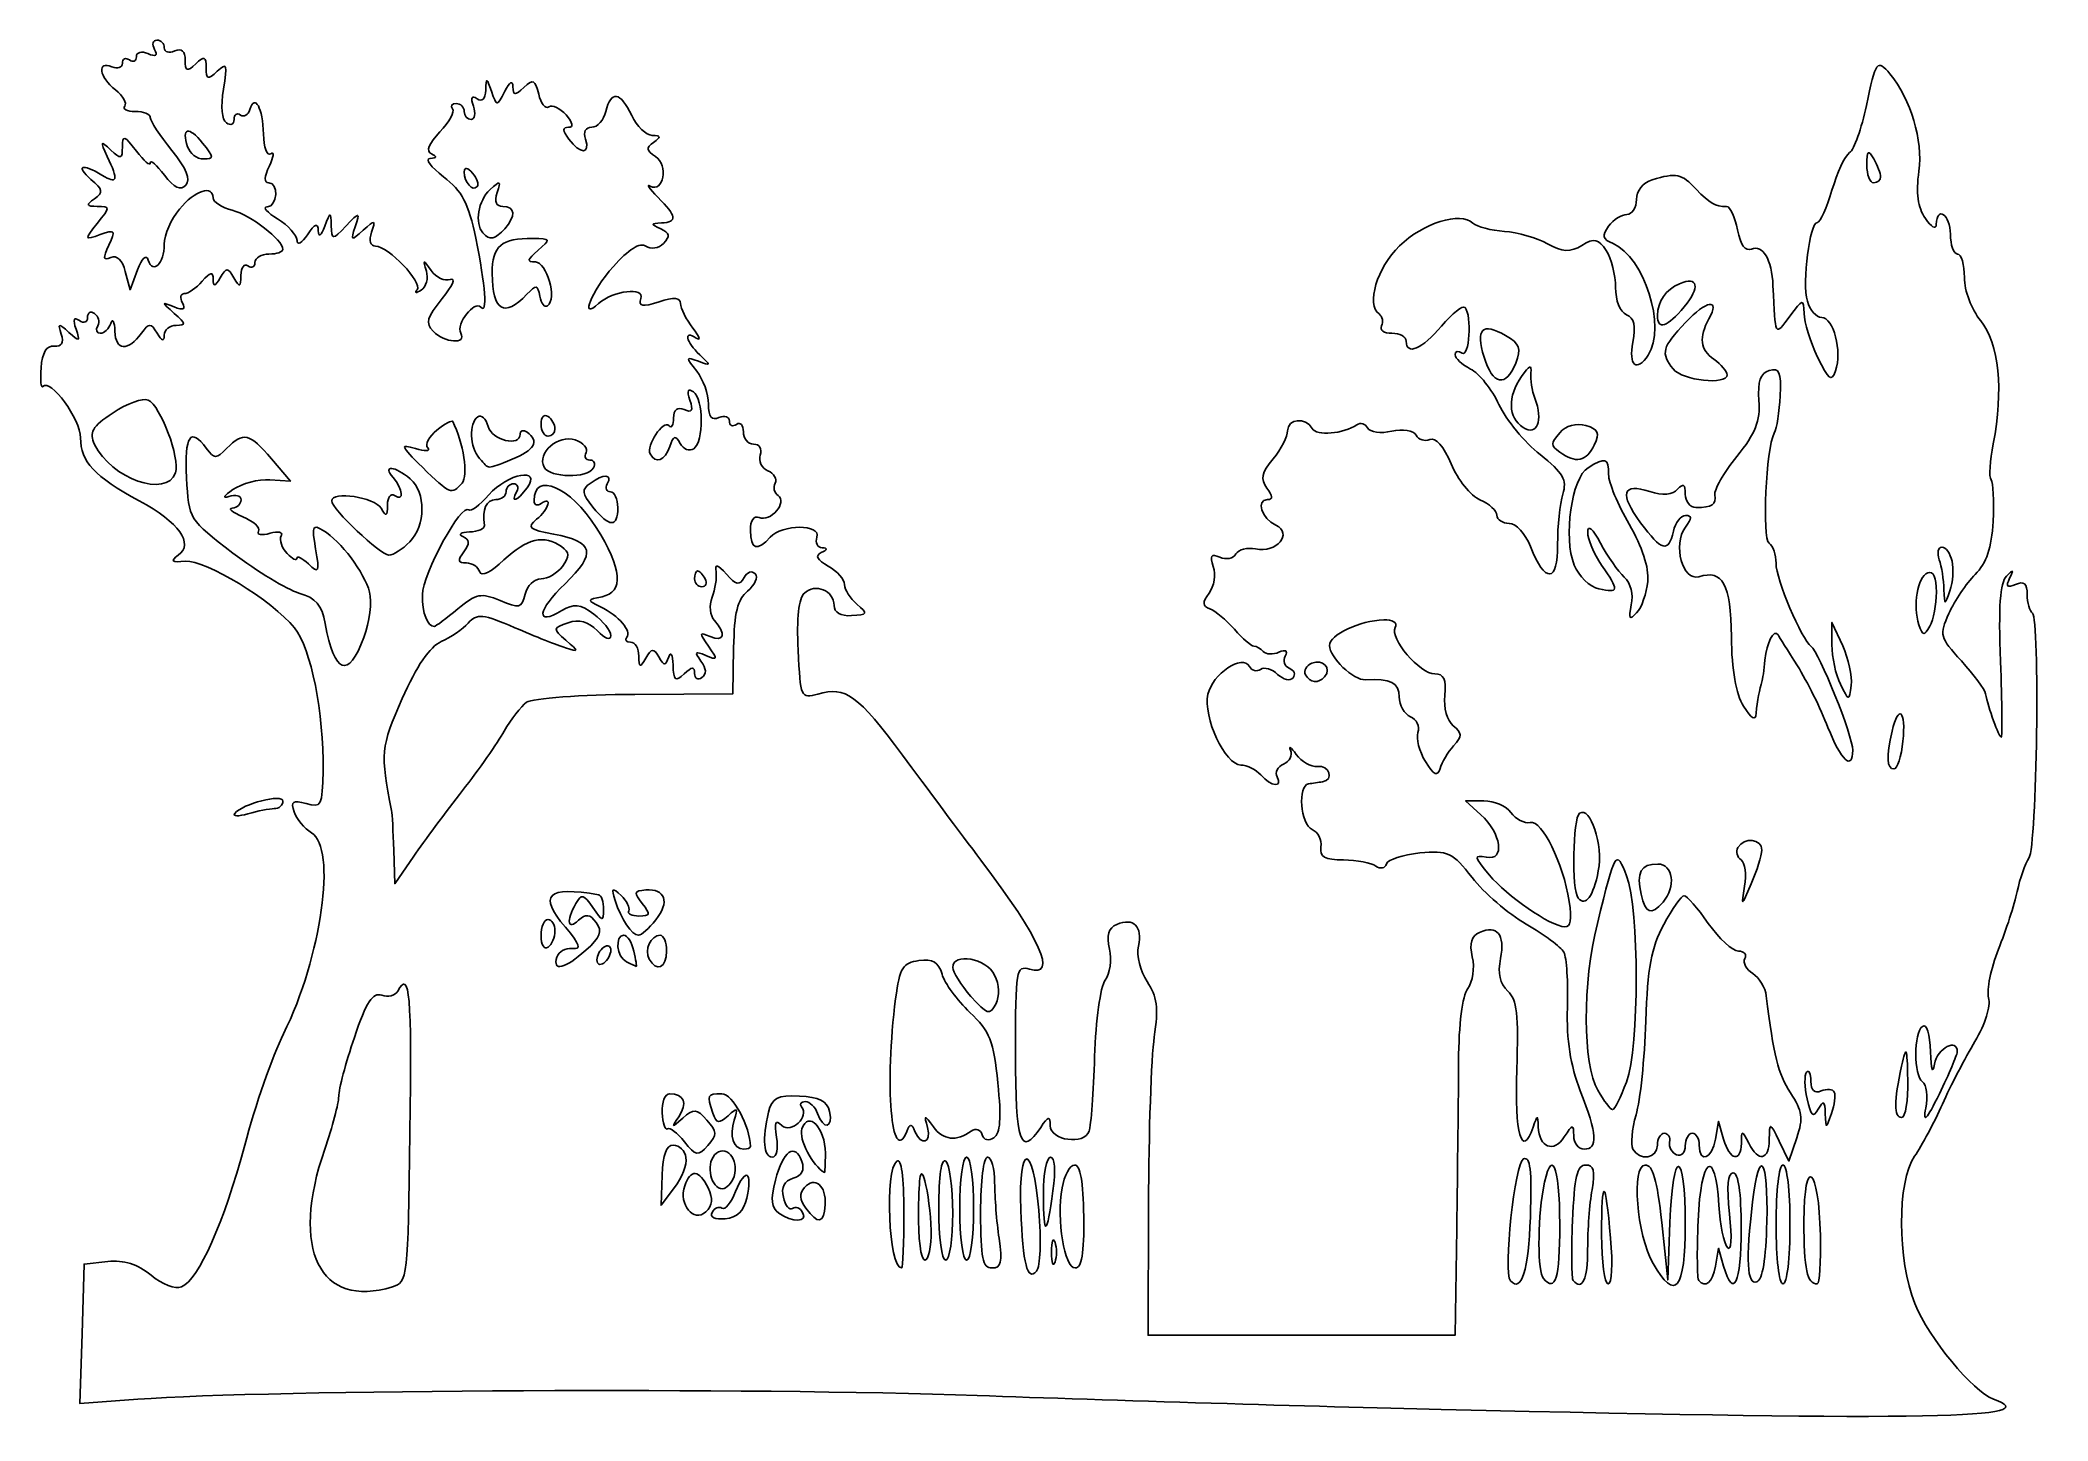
# Model space of a CAD drawing. Header units: centimetres. Extents: x -9.8 to 10, y -10.4 to 3.2.
import ezdxf

# ---------------------------------------------------------------- set-up
doc = ezdxf.new("R2010")
doc.units = ezdxf.units.CM
doc.header["$MEASUREMENT"] = 0
doc.layers.add('Layer 1', color=7, linetype='Continuous')

msp = doc.modelspace()

# ---------------------------------------------------------------- linework, layer by layer
at = {"layer": 'Layer 1'}
for points, knots in [([(3.98909, -10.33289), (2.75878, -10.30442), (0.69909, -10.24261), (-0.588, -10.19554), (-0.588, -10.19554), (-2.77204, -10.11567), (-7.57489, -10.13727), (-8.86736, -10.23278), (-8.86736, -10.23278), (-8.86736, -10.23278), (-9.43793, -10.27494), (-9.43793, -10.27494), (-9.43793, -10.27494), (-9.43793, -10.27494), (-9.41799, -9.58706), (-9.41799, -9.58706), (-9.41799, -9.58706), (-9.41799, -9.58706), (-9.39805, -8.89918), (-9.39805, -8.89918), (-9.39805, -8.89918), (-9.39805, -8.89918), (-9.16381, -8.87381), (-9.16381, -8.87381), (-9.16381, -8.87381), (-9.0077, -8.8569), (-8.86547, -8.90223), (-8.73739, -9.00971), (-8.73739, -9.00971), (-8.63169, -9.09841), (-8.49624, -9.14965), (-8.43638, -9.12358), (-8.43638, -9.12358), (-8.26546, -9.04914), (-8.01752, -8.49349), (-7.81337, -7.72739), (-7.81337, -7.72739), (-7.71033, -7.3407), (-7.53808, -6.8466), (-7.4306, -6.62939), (-7.4306, -6.62939), (-7.05406, -5.86844), (-6.90417, -4.79773), (-7.15302, -4.64657), (-7.15302, -4.64657), (-7.22428, -4.60329), (-7.30206, -4.51025), (-7.32587, -4.43983), (-7.32587, -4.43983), (-7.3606, -4.3371), (-7.33726, -4.32088), (-7.20778, -4.35776), (-7.20778, -4.35776), (-7.05612, -4.40096), (-7.04603, -4.3815), (-7.04015, -4.03444), (-7.04015, -4.03444), (-7.03056, -3.46829), (-7.15884, -2.82569), (-7.32138, -2.62561), (-7.32138, -2.62561), (-7.54206, -2.35397), (-8.20076, -1.95237), (-8.39803, -1.96919), (-8.39803, -1.96919), (-8.5328, -1.98068), (-8.54879, -1.96707), (-8.46886, -1.9089), (-8.46886, -1.9089), (-8.31064, -1.79377), (-8.45936, -1.58666), (-8.85382, -1.37281), (-8.85382, -1.37281), (-9.29723, -1.13242), (-9.43245, -0.98735), (-9.43245, -0.75203), (-9.43245, -0.75203), (-9.43245, -0.56735), (-9.72944, -0.16133), (-9.80325, -0.2451), (-9.80325, -0.2451), (-9.82258, -0.26704), (-9.83084, -0.18426), (-9.82161, -0.06113), (-9.82161, -0.06113), (-9.81022, 0.09066), (-9.76879, 0.15957), (-9.69291, 0.15291), (-9.69291, 0.15291), (-9.61688, 0.14624), (-9.59442, 0.1838), (-9.62286, 0.27009), (-9.62286, 0.27009), (-9.65939, 0.38092), (-9.64974, 0.38325), (-9.54701, 0.28839), (-9.54701, 0.28839), (-9.44296, 0.1923), (-9.43484, 0.19605), (-9.47699, 0.32074), (-9.47699, 0.32074), (-9.5098, 0.41779), (-9.49956, 0.44417), (-9.44415, 0.4053), (-9.44415, 0.4053), (-9.39986, 0.37423), (-9.36362, 0.38812), (-9.36362, 0.43616), (-9.36362, 0.43616), (-9.36362, 0.4842), (-9.33214, 0.50142), (-9.29367, 0.47443), (-9.29367, 0.47443), (-9.2552, 0.44744), (-9.24154, 0.39264), (-9.26332, 0.35264), (-9.26332, 0.35264), (-9.2851, 0.31264), (-9.2727, 0.27992), (-9.23576, 0.27992), (-9.23576, 0.27992), (-9.19882, 0.27992), (-9.15298, 0.32386), (-9.13389, 0.37757), (-9.13389, 0.37757), (-9.1148, 0.43128), (-9.09673, 0.39612), (-9.09374, 0.29945), (-9.09374, 0.29945), (-9.08777, 0.1063), (-8.96433, 0.0971), (-8.83176, 0.27992), (-8.83176, 0.27992), (-8.75623, 0.38408), (-8.73911, 0.38408), (-8.6777, 0.27992), (-8.6777, 0.27992), (-8.63134, 0.20128), (-8.60827, 0.19485), (-8.60756, 0.26039), (-8.60756, 0.26039), (-8.60698, 0.3141), (-8.55413, 0.35804), (-8.49011, 0.35804), (-8.49011, 0.35804), (-8.38843, 0.35804), (-8.39061, 0.37288), (-8.50732, 0.47541), (-8.50732, 0.47541), (-8.63685, 0.5892), (-8.63691, 0.59118), (-8.50918, 0.54025), (-8.50918, 0.54025), (-8.41812, 0.50394), (-8.39281, 0.51594), (-8.42721, 0.57912), (-8.42721, 0.57912), (-8.45458, 0.62939), (-8.44639, 0.67052), (-8.409, 0.67052), (-8.409, 0.67052), (-8.37161, 0.67052), (-8.29235, 0.72576), (-8.23287, 0.79328), (-8.23287, 0.79328), (-8.15171, 0.8854), (-8.12445, 0.89027), (-8.12366, 0.81281), (-8.12366, 0.81281), (-8.12288, 0.73642), (-8.10498, 0.74005), (-8.05483, 0.82676), (-8.05483, 0.82676), (-7.99459, 0.93092), (-7.97952, 0.93092), (-7.91928, 0.82676), (-7.91928, 0.82676), (-7.86169, 0.7272), (-7.85135, 0.73083), (-7.85045, 0.8509), (-7.85045, 0.8509), (-7.84987, 0.92863), (-7.81842, 0.97049), (-7.78057, 0.94394), (-7.78057, 0.94394), (-7.74271, 0.91739), (-7.71174, 0.93289), (-7.71174, 0.97839), (-7.71174, 0.97839), (-7.71174, 1.02389), (-7.64979, 1.06112), (-7.57408, 1.06112), (-7.57408, 1.06112), (-7.49837, 1.06112), (-7.43642, 1.08185), (-7.43642, 1.10719), (-7.43642, 1.10719), (-7.43642, 1.20125), (-7.7524, 1.44565), (-7.93543, 1.49314), (-7.93543, 1.49314), (-8.03953, 1.52015), (-8.12471, 1.57462), (-8.12471, 1.61417), (-8.12471, 1.61417), (-8.12471, 1.74706), (-8.3059, 1.68766), (-8.45685, 1.50528), (-8.45685, 1.50528), (-8.53916, 1.40584), (-8.6065, 1.24972), (-8.6065, 1.15835), (-8.6065, 1.15835), (-8.6065, 0.96625), (-8.71696, 0.85721), (-8.76484, 1.00205), (-8.76484, 1.00205), (-8.78419, 1.06059), (-8.8268, 1.02139), (-8.87045, 0.90489), (-8.87045, 0.90489), (-8.87045, 0.90489), (-8.94362, 0.70959), (-8.94362, 0.70959), (-8.94362, 0.70959), (-8.94362, 0.70959), (-8.99059, 0.88978), (-8.99059, 0.88978), (-8.99059, 0.88978), (-9.01952, 1.00076), (-9.07436, 1.05394), (-9.13335, 1.02825), (-9.13335, 1.02825), (-9.21033, 0.99472), (-9.21415, 1.01832), (-9.15281, 1.1484), (-9.15281, 1.1484), (-9.08348, 1.29543), (-9.09122, 1.30506), (-9.23725, 1.25344), (-9.23725, 1.25344), (-9.39688, 1.19701), (-9.39709, 1.19778), (-9.2669, 1.36323), (-9.2669, 1.36323), (-9.13796, 1.52708), (-9.13796, 1.52987), (-9.2669, 1.53105), (-9.2669, 1.53105), (-9.37603, 1.53204), (-9.38076, 1.54463), (-9.29511, 1.60609), (-9.29511, 1.60609), (-9.20683, 1.66943), (-9.21173, 1.69667), (-9.32952, 1.79771), (-9.32952, 1.79771), (-9.4872, 1.93295), (-9.41876, 1.95946), (-9.22142, 1.83959), (-9.22142, 1.83959), (-9.0678, 1.74628), (-9.05659, 1.78509), (-9.16838, 2.02324), (-9.16838, 2.02324), (-9.24079, 2.17749), (-9.23748, 2.18358), (-9.13397, 2.08666), (-9.13397, 2.08666), (-9.0347, 1.99372), (-9.01946, 1.99791), (-9.01946, 2.11814), (-9.01946, 2.11814), (-9.01946, 2.23717), (-8.99994, 2.2313), (-8.8818, 2.07669), (-8.8818, 2.07669), (-8.80609, 1.97761), (-8.74414, 1.92488), (-8.74414, 1.95951), (-8.74414, 1.95951), (-8.74414, 1.99414), (-8.68152, 1.94053), (-8.60498, 1.84036), (-8.60498, 1.84036), (-8.50828, 1.71382), (-8.44389, 1.68314), (-8.39395, 1.73982), (-8.39395, 1.73982), (-8.34401, 1.7965), (-8.38647, 1.90141), (-8.53311, 2.08363), (-8.53311, 2.08363), (-8.64918, 2.22786), (-8.74414, 2.37319), (-8.74414, 2.40658), (-8.74414, 2.40658), (-8.74414, 2.43997), (-8.81125, 2.46729), (-8.89327, 2.46729), (-8.89327, 2.46729), (-8.97529, 2.46729), (-9.02195, 2.4905), (-8.99695, 2.51887), (-8.99695, 2.51887), (-8.97195, 2.54724), (-9.01325, 2.61954), (-9.08872, 2.67954), (-9.08872, 2.67954), (-9.24883, 2.80683), (-9.27365, 2.9735), (-9.1227, 2.90776), (-9.1227, 2.90776), (-9.06592, 2.88303), (-9.01946, 2.89892), (-9.01946, 2.94307), (-9.01946, 2.94307), (-9.01946, 2.98722), (-8.98849, 3.00162), (-8.95063, 2.97507), (-8.95063, 2.97507), (-8.91277, 2.94852), (-8.8818, 2.96291), (-8.8818, 3.00707), (-8.8818, 3.00707), (-8.8818, 3.05122), (-8.83026, 3.0649), (-8.76727, 3.03746), (-8.76727, 3.03746), (-8.69026, 3.00392), (-8.66904, 3.01752), (-8.7025, 3.07897), (-8.7025, 3.07897), (-8.72987, 3.12924), (-8.71947, 3.17037), (-8.67938, 3.17037), (-8.67938, 3.17037), (-8.63929, 3.17037), (-8.60649, 3.13632), (-8.60649, 3.0947), (-8.60649, 3.0947), (-8.60649, 3.05308), (-8.56003, 3.03927), (-8.50325, 3.064), (-8.50325, 3.064), (-8.43601, 3.09329), (-8.40001, 3.06186), (-8.40001, 2.97386), (-8.40001, 2.97386), (-8.40001, 2.86263), (-8.38177, 2.85594), (-8.29677, 2.93601), (-8.29677, 2.93601), (-8.21171, 3.01614), (-8.19353, 3.00926), (-8.19353, 2.89695), (-8.19353, 2.89695), (-8.19353, 2.78154), (-8.17684, 2.77636), (-8.08472, 2.86313), (-8.08472, 2.86313), (-7.98788, 2.95435), (-7.98099, 2.9349), (-8.02207, 2.68634), (-8.02207, 2.68634), (-8.05058, 2.51385), (-8.03955, 2.38694), (-7.99322, 2.35444), (-7.99322, 2.35444), (-7.95196, 2.3255), (-7.91821, 2.34113), (-7.91821, 2.38916), (-7.91821, 2.38916), (-7.91821, 2.4372), (-7.88988, 2.45663), (-7.85526, 2.43234), (-7.85526, 2.43234), (-7.82064, 2.40805), (-7.77842, 2.43234), (-7.76144, 2.48632), (-7.76144, 2.48632), (-7.71179, 2.64416), (-7.6346, 2.50368), (-7.62809, 2.24363), (-7.62809, 2.24363), (-7.62479, 2.1118), (-7.59271, 2.02455), (-7.5568, 2.04973), (-7.5568, 2.04973), (-7.52089, 2.07492), (-7.52666, 2.02098), (-7.56963, 1.92986), (-7.56963, 1.92986), (-7.62111, 1.82068), (-7.62345, 1.76419), (-7.5765, 1.76419), (-7.5765, 1.76419), (-7.47383, 1.76419), (-7.48838, 1.53044), (-7.59129, 1.5267), (-7.59129, 1.5267), (-7.63861, 1.52498), (-7.59215, 1.47113), (-7.48805, 1.40703), (-7.48805, 1.40703), (-7.38395, 1.34293), (-7.29779, 1.24766), (-7.29658, 1.19533), (-7.29658, 1.19533), (-7.29538, 1.14299), (-7.24892, 1.16841), (-7.19334, 1.25182), (-7.19334, 1.25182), (-7.11958, 1.36251), (-7.09098, 1.37306), (-7.08745, 1.29088), (-7.08745, 1.29088), (-7.08448, 1.22178), (-7.05976, 1.23865), (-7.02346, 1.33454), (-7.02346, 1.33454), (-6.96732, 1.48282), (-6.96406, 1.4832), (-6.95947, 1.34196), (-6.95947, 1.34196), (-6.95476, 1.19705), (-6.95094, 1.19694), (-6.81401, 1.33758), (-6.81401, 1.33758), (-6.67686, 1.47845), (-6.67463, 1.47827), (-6.72365, 1.33016), (-6.72365, 1.33016), (-6.76979, 1.19077), (-6.76332, 1.18792), (-6.6449, 1.29548), (-6.6449, 1.29548), (-6.52788, 1.40176), (-6.52008, 1.39995), (-6.56102, 1.27595), (-6.56102, 1.27595), (-6.58857, 1.19253), (-6.57347, 1.1392), (-6.52229, 1.13914), (-6.52229, 1.13914), (-6.3956, 1.13898), (-6.05501, 0.78105), (-6.1127, 0.70868), (-6.1127, 0.70868), (-6.14042, 0.67391), (-6.12227, 0.67223), (-6.07237, 0.70495), (-6.07237, 0.70495), (-6.02247, 0.73767), (-5.99932, 0.8224), (-6.02092, 0.89324), (-6.02092, 0.89324), (-6.05651, 1.00995), (-6.0521, 1.01039), (-5.97399, 0.89801), (-5.97399, 0.89801), (-5.92658, 0.82979), (-5.84133, 0.79047), (-5.78454, 0.81064), (-5.78454, 0.81064), (-5.72707, 0.83105), (-5.76265, 0.7475), (-5.86478, 0.6222), (-5.86478, 0.6222), (-6.01843, 0.4337), (-6.03289, 0.38121), (-5.95372, 0.29944), (-5.95372, 0.29944), (-5.84108, 0.18311), (-5.62021, 0.16774), (-5.68162, 0.28051), (-5.68162, 0.28051), (-5.73117, 0.37151), (-5.54689, 0.6091), (-5.483, 0.53659), (-5.483, 0.53659), (-5.41638, 0.46098), (-5.43794, 0.74727), (-5.53427, 1.21735), (-5.53427, 1.21735), (-5.60462, 1.56067), (-5.66832, 1.68233), (-5.85126, 1.82278), (-5.85126, 1.82278), (-5.97718, 1.91945), (-6.03691, 2.00133), (-5.98399, 2.00472), (-5.98399, 2.00472), (-5.91673, 2.00903), (-5.91308, 2.02252), (-5.97187, 2.04955), (-5.97187, 2.04955), (-6.02781, 2.07527), (-5.99938, 2.14773), (-5.88695, 2.26599), (-5.88695, 2.26599), (-5.794, 2.36377), (-5.73809, 2.46663), (-5.76271, 2.49457), (-5.76271, 2.49457), (-5.78733, 2.52252), (-5.77134, 2.54538), (-5.72718, 2.54538), (-5.72718, 2.54538), (-5.68301, 2.54538), (-5.64688, 2.51023), (-5.64688, 2.46726), (-5.64688, 2.46726), (-5.64688, 2.42429), (-5.61688, 2.38914), (-5.58021, 2.38914), (-5.58021, 2.38914), (-5.54354, 2.38914), (-5.53332, 2.44764), (-5.55749, 2.51914), (-5.55749, 2.51914), (-5.58704, 2.60655), (-5.57506, 2.63063), (-5.52092, 2.59265), (-5.52092, 2.59265), (-5.47117, 2.55775), (-5.43855, 2.59018), (-5.43556, 2.67749), (-5.43556, 2.67749), (-5.43119, 2.80511), (-5.42562, 2.804), (-5.37807, 2.66603), (-5.37807, 2.66603), (-5.32582, 2.51441), (-5.32483, 2.51441), (-5.24734, 2.66603), (-5.24734, 2.66603), (-5.19953, 2.75958), (-5.16845, 2.77724), (-5.16717, 2.71159), (-5.16717, 2.71159), (-5.16545, 2.6236), (-5.14594, 2.6224), (-5.05835, 2.70491), (-5.05835, 2.70491), (-4.96823, 2.7898), (-4.94559, 2.77927), (-4.91287, 2.63723), (-4.91287, 2.63723), (-4.89155, 2.54472), (-4.84642, 2.48845), (-4.81258, 2.51218), (-4.81258, 2.51218), (-4.77874, 2.53592), (-4.70261, 2.50037), (-4.64342, 2.43318), (-4.64342, 2.43318), (-4.57423, 2.35465), (-4.56514, 2.31102), (-4.61796, 2.31102), (-4.61796, 2.31102), (-4.68008, 2.31102), (-4.67922, 2.28242), (-4.61445, 2.19384), (-4.61445, 2.19384), (-4.50379, 2.04251), (-4.40074, 2.04251), (-4.4519, 2.19384), (-4.4519, 2.19384), (-4.4762, 2.2657), (-4.45185, 2.31102), (-4.38894, 2.31102), (-4.38894, 2.31102), (-4.33252, 2.31102), (-4.27016, 2.38133), (-4.25036, 2.46726), (-4.25036, 2.46726), (-4.20169, 2.67848), (-4.10611, 2.66386), (-3.99499, 2.4282), (-3.99499, 2.4282), (-3.94434, 2.32078), (-3.85393, 2.23236), (-3.79408, 2.2317), (-3.79408, 2.2317), (-3.70597, 2.23073), (-3.70321, 2.2176), (-3.77955, 2.16271), (-3.77955, 2.16271), (-3.85692, 2.10708), (-3.85333, 2.08189), (-3.75955, 2.02232), (-3.75955, 2.02232), (-3.63108, 1.94072), (-3.68296, 1.65805), (-3.81292, 1.73152), (-3.81292, 1.73152), (-3.85627, 1.75603), (-3.82205, 1.70625), (-3.73688, 1.6209), (-3.73688, 1.6209), (-3.55059, 1.43422), (-3.54258, 1.37538), (-3.70247, 1.36809), (-3.70247, 1.36809), (-3.81053, 1.36316), (-3.81127, 1.35714), (-3.70963, 1.3095), (-3.70963, 1.3095), (-3.61996, 1.26747), (-3.61425, 1.23765), (-3.68221, 1.1665), (-3.68221, 1.1665), (-3.72982, 1.11666), (-3.80755, 1.10429), (-3.85667, 1.13874), (-3.85667, 1.13874), (-3.91392, 1.1789), (-4.0271, 1.108), (-4.17662, 0.93829), (-4.17662, 0.93829), (-4.39853, 0.68642), (-4.51132, 0.40239), (-4.32194, 0.57232), (-4.32194, 0.57232), (-4.17748, 0.70194), (-3.8647, 0.73965), (-3.90425, 0.62267), (-3.90425, 0.62267), (-3.93079, 0.54418), (-3.89029, 0.53684), (-3.72589, 0.59035), (-3.72589, 0.59035), (-3.58, 0.63784), (-3.5132, 0.63256), (-3.5132, 0.57354), (-3.5132, 0.57354), (-3.5132, 0.52621), (-3.459, 0.41716), (-3.39275, 0.3312), (-3.39275, 0.3312), (-3.3265, 0.24524), (-3.31102, 0.20061), (-3.35834, 0.23201), (-3.35834, 0.23201), (-3.48727, 0.31758), (-3.46195, 0.19636), (-3.32393, 0.06729), (-3.32393, 0.06729), (-3.21082, -0.03849), (-3.21163, -0.04238), (-3.33728, 0.00345), (-3.33728, 0.00345), (-3.46393, 0.04964), (-3.46485, 0.04443), (-3.35449, -0.09397), (-3.35449, -0.09397), (-3.29037, -0.17439), (-3.2379, -0.32028), (-3.2379, -0.41817), (-3.2379, -0.41817), (-3.2379, -0.54428), (-3.20781, -0.58304), (-3.13466, -0.55118), (-3.13466, -0.55118), (-3.07788, -0.52645), (-3.03142, -0.54234), (-3.03142, -0.58649), (-3.03142, -0.58649), (-3.03142, -0.63064), (-3.00045, -0.64504), (-2.96259, -0.61849), (-2.96259, -0.61849), (-2.92473, -0.59194), (-2.89376, -0.62501), (-2.89376, -0.692), (-2.89376, -0.692), (-2.89376, -0.75898), (-2.84827, -0.81379), (-2.79268, -0.81379), (-2.79268, -0.81379), (-2.73534, -0.81379), (-2.70727, -0.86013), (-2.72781, -0.92089), (-2.72781, -0.92089), (-2.74772, -0.97979), (-2.71382, -1.04985), (-2.65246, -1.07658), (-2.65246, -1.07658), (-2.5911, -1.1033), (-2.55885, -1.15814), (-2.5808, -1.19844), (-2.5808, -1.19844), (-2.60274, -1.23874), (-2.58953, -1.29358), (-2.55143, -1.3203), (-2.55143, -1.3203), (-2.45572, -1.38744), (-2.6269, -1.5864), (-2.73854, -1.53778), (-2.73854, -1.53778), (-2.791, -1.51493), (-2.82494, -1.5648), (-2.82494, -1.66475), (-2.82494, -1.66475), (-2.82494, -1.85118), (-2.75506, -1.87503), (-2.62878, -1.7317), (-2.62878, -1.7317), (-2.51358, -1.60095), (-2.12394, -1.60095), (-2.16815, -1.7317), (-2.16815, -1.7317), (-2.18631, -1.78541), (-2.16342, -1.83213), (-2.11729, -1.83552), (-2.11729, -1.83552), (-2.0597, -1.83975), (-2.0623, -1.85476), (-2.12561, -1.88342), (-2.12561, -1.88342), (-2.18951, -1.91235), (-2.16839, -1.95312), (-2.05678, -2.01627), (-2.05678, -2.01627), (-1.96822, -2.06638), (-1.89576, -2.14878), (-1.89576, -2.19937), (-1.89576, -2.19937), (-1.89576, -2.24996), (-1.84106, -2.33681), (-1.7742, -2.39236), (-1.7742, -2.39236), (-1.66265, -2.48506), (-1.6669, -2.4943), (-1.82582, -2.50464), (-1.82582, -2.50464), (-1.9345, -2.51171), (-1.999, -2.47443), (-1.999, -2.40454), (-1.999, -2.40454), (-1.999, -2.2581), (-2.18436, -2.18099), (-2.2924, -2.28248), (-2.2924, -2.28248), (-2.34845, -2.33513), (-2.36949, -2.52734), (-2.35394, -2.8447), (-2.35394, -2.8447), (-2.33091, -3.31488), (-2.32604, -3.3257), (-2.15881, -3.27806), (-2.15881, -3.27806), (-1.88315, -3.19954), (-1.76414, -3.28559), (-1.32316, -3.88233), (-1.32316, -3.88233), (-1.09391, -4.19255), (-0.74649, -4.65729), (-0.55112, -4.91509), (-0.55112, -4.91509), (0.03865, -5.69331), (0.20876, -6.07562), (-0.07181, -5.99234), (-0.07181, -5.99234), (-0.20337, -5.95329), (-0.20947, -5.98994), (-0.20947, -6.81991), (-0.20947, -6.81991), (-0.20947, -7.70563), (-0.16055, -7.84978), (0.03886, -7.55163), (0.03886, -7.55163), (0.11475, -7.43816), (0.13067, -7.43526), (0.13248, -7.53459), (0.13248, -7.53459), (0.13518, -7.68209), (0.46957, -7.72845), (0.51709, -7.58791), (0.51709, -7.58791), (0.53552, -7.53339), (0.55955, -7.20257), (0.57049, -6.85275), (0.57049, -6.85275), (0.58162, -6.49676), (0.62773, -6.16563), (0.67522, -6.10068), (0.67522, -6.10068), (0.72303, -6.03529), (0.74151, -5.90077), (0.71756, -5.79247), (0.71756, -5.79247), (0.68706, -5.65454), (0.70741, -5.5862), (0.78964, -5.55038), (0.78964, -5.55038), (0.95439, -5.47863), (1.04633, -5.57), (1.00399, -5.7634), (1.00399, -5.7634), (0.98286, -5.85992), (1.01913, -6.00816), (1.08974, -6.11393), (1.08974, -6.11393), (1.18802, -6.26114), (1.20171, -6.36876), (1.15929, -6.66077), (1.15929, -6.66077), (1.13025, -6.86072), (1.10463, -7.60436), (1.10237, -8.3133), (1.10237, -8.3133), (1.10237, -8.3133), (1.09826, -9.60228), (1.09826, -9.60228), (1.09826, -9.60228), (1.09826, -9.60228), (2.61247, -9.60228), (2.61247, -9.60228), (2.61247, -9.60228), (2.61247, -9.60228), (4.12668, -9.60228), (4.12668, -9.60228), (4.12668, -9.60228), (4.12668, -9.60228), (4.1428, -8.54766), (4.1428, -8.54766), (4.1428, -8.54766), (4.15166, -7.96762), (4.16001, -7.22518), (4.16136, -6.8978), (4.16136, -6.8978), (4.16285, -6.53438), (4.19794, -6.25587), (4.25147, -6.18266), (4.25147, -6.18266), (4.30175, -6.11389), (4.32102, -5.98081), (4.29664, -5.87058), (4.29664, -5.87058), (4.26614, -5.73265), (4.28649, -5.66431), (4.36872, -5.62849), (4.36872, -5.62849), (4.54356, -5.55234), (4.62102, -5.64921), (4.57508, -5.88656), (4.57508, -5.88656), (4.5465, -6.03426), (4.56865, -6.13408), (4.64623, -6.20715), (4.64623, -6.20715), (4.73825, -6.29383), (4.75457, -6.43563), (4.73533, -6.98127), (4.73533, -6.98127), (4.71293, -7.61639), (4.7844, -7.86847), (4.89621, -7.5487), (4.89621, -7.5487), (4.93963, -7.42452), (4.94334, -7.42439), (4.94783, -7.54701), (4.94783, -7.54701), (4.95528, -7.75044), (5.10062, -7.80676), (5.20401, -7.64627), (5.20401, -7.64627), (5.28702, -7.51743), (5.29681, -7.51617), (5.29681, -7.63434), (5.29681, -7.63434), (5.29681, -7.707), (5.34327, -7.76645), (5.40005, -7.76645), (5.40005, -7.76645), (5.53958, -7.76645), (5.52996, -7.62039), (5.36206, -7.18956), (5.36206, -7.18956), (5.26335, -6.93628), (5.22518, -6.6901), (5.2353, -6.37192), (5.2353, -6.37192), (5.24326, -6.12153), (5.22719, -5.8752), (5.19959, -5.82451), (5.19959, -5.82451), (5.17199, -5.77382), (5.00448, -5.64856), (4.82735, -5.54614), (4.82735, -5.54614), (4.65021, -5.44372), (4.41047, -5.23757), (4.29458, -5.08802), (4.29458, -5.08802), (4.1034, -4.84131), (4.05558, -4.81884), (3.77853, -4.8455), (3.77853, -4.8455), (3.61059, -4.86166), (3.46273, -4.91051), (3.44994, -4.95405), (3.44994, -4.95405), (3.43715, -4.99759), (3.39062, -5.00663), (3.34653, -4.97414), (3.34653, -4.97414), (3.30244, -4.94165), (3.15797, -4.91473), (3.02547, -4.91433), (3.02547, -4.91433), (2.84153, -4.91378), (2.78893, -4.88354), (2.803, -4.78651), (2.803, -4.78651), (2.81313, -4.71661), (2.77442, -4.63895), (2.71696, -4.61393), (2.71696, -4.61393), (2.60185, -4.5638), (2.57142, -4.17876), (2.68133, -4.16317), (2.68133, -4.16317), (2.71919, -4.1578), (2.78113, -4.14901), (2.81899, -4.14364), (2.81899, -4.14364), (2.93716, -4.12688), (2.88604, -3.97689), (2.76699, -3.99105), (2.76699, -3.99105), (2.70497, -3.99842), (2.61156, -3.9457), (2.55943, -3.87387), (2.55943, -3.87387), (2.5073, -3.80204), (2.48225, -3.78353), (2.50376, -3.83274), (2.50376, -3.83274), (2.52528, -3.88194), (2.49464, -3.94322), (2.43567, -3.9689), (2.43567, -3.9689), (2.3767, -3.99458), (2.34774, -4.051), (2.3713, -4.09427), (2.3713, -4.09427), (2.4319, -4.20556), (2.31282, -4.19216), (2.21065, -4.0762), (2.21065, -4.0762), (2.16377, -4.02299), (2.07516, -3.97905), (2.01375, -3.97855), (2.01375, -3.97855), (1.85847, -3.97729), (1.63839, -3.50554), (1.68814, -3.28057), (1.68814, -3.28057), (1.73266, -3.07923), (2.03018, -2.87975), (2.09859, -3.00537), (2.09859, -3.00537), (2.12148, -3.04742), (2.17041, -3.06064), (2.20731, -3.03476), (2.20731, -3.03476), (2.24421, -3.00888), (2.32025, -3.03089), (2.37629, -3.08368), (2.37629, -3.08368), (2.43233, -3.13647), (2.50066, -3.15226), (2.52814, -3.11877), (2.52814, -3.11877), (2.55562, -3.08528), (2.53919, -3.04212), (2.49163, -3.02285), (2.49163, -3.02285), (2.44407, -3.00358), (2.42593, -2.94969), (2.4513, -2.90309), (2.4513, -2.90309), (2.48007, -2.85026), (2.45686, -2.83604), (2.38963, -2.86532), (2.38963, -2.86532), (2.33034, -2.89114), (2.26073, -2.88833), (2.23495, -2.85906), (2.23495, -2.85906), (2.20917, -2.8298), (2.16742, -2.80585), (2.14219, -2.80585), (2.14219, -2.80585), (2.11695, -2.80585), (2.03049, -2.73115), (1.95004, -2.63985), (1.95004, -2.63985), (1.8696, -2.54855), (1.76119, -2.45759), (1.70914, -2.43772), (1.70914, -2.43772), (1.63221, -2.40836), (1.63082, -2.37915), (1.70172, -2.28162), (1.70172, -2.28162), (1.74995, -2.21527), (1.76769, -2.09877), (1.74139, -2.02099), (1.74139, -2.02099), (1.70467, -1.91238), (1.71957, -1.89155), (1.80683, -1.92956), (1.80683, -1.92956), (1.86897, -1.95663), (1.93993, -1.94184), (1.9645, -1.89671), (1.9645, -1.89671), (1.98908, -1.85157), (2.07688, -1.82933), (2.15963, -1.84729), (2.15963, -1.84729), (2.36449, -1.89174), (2.53199, -1.6943), (2.35796, -1.61351), (2.35796, -1.61351), (2.21838, -1.54872), (2.15801, -1.36065), (2.27679, -1.36065), (2.27679, -1.36065), (2.33129, -1.36065), (2.3296, -1.32722), (2.27107, -1.24717), (2.27107, -1.24717), (2.20458, -1.15624), (2.21658, -1.09898), (2.33147, -0.95902), (2.33147, -0.95902), (2.41033, -0.86295), (2.47485, -0.73825), (2.47485, -0.6819), (2.47485, -0.6819), (2.47485, -0.56155), (2.65388, -0.54396), (2.71609, -0.65819), (2.71609, -0.65819), (2.75803, -0.73521), (3.02776, -0.71347), (3.15725, -0.62264), (3.15725, -0.62264), (3.19311, -0.59748), (3.24129, -0.61148), (3.2643, -0.65373), (3.2643, -0.65373), (3.28731, -0.69599), (3.3941, -0.7106), (3.50161, -0.68619), (3.50161, -0.68619), (3.60912, -0.66179), (3.71731, -0.67898), (3.74205, -0.7244), (3.74205, -0.7244), (3.76678, -0.76982), (3.82817, -0.78906), (3.87846, -0.76715), (3.87846, -0.76715), (3.93434, -0.74281), (4.01571, -0.83688), (4.08767, -1.00898), (4.08767, -1.00898), (4.15244, -1.16389), (4.28064, -1.3231), (4.37257, -1.36277), (4.37257, -1.36277), (4.4645, -1.40244), (4.53971, -1.47092), (4.53971, -1.51495), (4.53971, -1.51495), (4.53971, -1.55898), (4.59409, -1.595), (4.66057, -1.595), (4.66057, -1.595), (4.72783, -1.595), (4.82074, -1.69582), (4.87008, -1.82232), (4.87008, -1.82232), (5.01411, -2.19162), (5.14169, -2.18268), (5.13866, -1.80348), (5.13866, -1.80348), (5.13723, -1.62437), (5.15986, -1.40091), (5.18894, -1.3069), (5.18894, -1.3069), (5.23291, -1.16479), (5.19513, -1.09894), (4.96485, -0.9163), (4.96485, -0.9163), (4.81252, -0.79548), (4.63027, -0.57359), (4.55986, -0.42321), (4.55986, -0.42321), (4.48945, -0.27283), (4.3632, -0.11509), (4.27929, -0.07268), (4.27929, -0.07268), (4.19539, -0.03027), (4.12674, 0.03333), (4.12674, 0.06864), (4.12674, 0.06864), (4.12674, 0.10395), (4.15771, 0.11112), (4.19557, 0.08457), (4.19557, 0.08457), (4.2679, 0.03383), (4.29512, 0.45332), (4.22468, 0.53326), (4.22468, 0.53326), (4.20284, 0.55805), (4.09882, 0.47603), (3.99354, 0.35098), (3.99354, 0.35098), (3.80146, 0.12285), (3.64494, 0.05585), (3.64494, 0.20175), (3.64494, 0.20175), (3.64494, 0.24472), (3.58117, 0.27987), (3.50322, 0.27987), (3.50322, 0.27987), (3.42527, 0.27987), (3.37932, 0.31259), (3.4011, 0.35259), (3.4011, 0.35259), (3.42288, 0.39259), (3.41196, 0.44547), (3.37684, 0.47011), (3.37684, 0.47011), (3.24762, 0.56075), (3.3575, 0.92743), (3.57785, 1.14087), (3.57785, 1.14087), (3.81261, 1.36828), (4.17679, 1.48165), (4.30338, 1.36673), (4.30338, 1.36673), (4.34375, 1.33008), (4.48313, 1.29289), (4.61311, 1.28408), (4.61311, 1.28408), (4.74309, 1.27528), (4.93489, 1.22043), (5.03933, 1.1622), (5.03933, 1.1622), (5.18667, 1.08005), (5.26258, 1.07658), (5.37802, 1.14671), (5.37802, 1.14671), (5.50109, 1.22146), (5.54263, 1.21254), (5.6183, 1.09509), (5.6183, 1.09509), (5.66862, 1.01699), (5.70978, 0.85324), (5.70978, 0.73121), (5.70978, 0.73121), (5.70978, 0.60277), (5.75475, 0.48974), (5.81657, 0.46282), (5.81657, 0.46282), (5.89432, 0.42896), (5.91155, 0.35525), (5.87993, 0.19185), (5.87993, 0.19185), (5.83521, -0.03923), (5.91871, -0.10911), (6.03144, 0.06504), (6.03144, 0.06504), (6.21154, 0.34327), (5.99493, 1.02988), (5.68481, 1.1638), (5.68481, 1.1638), (5.58006, 1.20903), (5.57216, 1.24043), (5.64162, 1.33542), (5.64162, 1.33542), (5.68837, 1.39936), (5.76929, 1.45168), (5.82144, 1.45168), (5.82144, 1.45168), (5.87359, 1.45168), (5.91625, 1.51789), (5.91625, 1.59881), (5.91625, 1.59881), (5.91625, 1.68535), (5.98002, 1.76534), (6.07111, 1.79304), (6.07111, 1.79304), (6.30783, 1.86504), (6.36124, 1.85375), (6.50552, 1.70119), (6.50552, 1.70119), (6.64045, 1.55851), (6.69072, 1.5298), (6.80555, 1.5298), (6.80555, 1.5298), (6.8404, 1.5298), (6.88893, 1.42634), (6.9134, 1.2999), (6.9134, 1.2999), (6.94194, 1.1524), (6.99075, 1.08431), (7.04956, 1.10993), (7.04956, 1.10993), (7.16229, 1.15903), (7.25125, 1.00836), (7.2629, 0.74861), (7.2629, 0.74861), (7.28578, 0.23869), (7.28129, 0.24688), (7.42818, 0.44701), (7.42818, 0.44701), (7.55592, 0.62105), (7.56384, 0.62264), (7.56872, 0.47519), (7.56872, 0.47519), (7.57157, 0.38926), (7.63209, 0.19591), (7.70323, 0.04553), (7.70323, 0.04553), (7.81038, -0.181), (7.84067, -0.20441), (7.87984, -0.09101), (7.87984, -0.09101), (7.94635, 0.10157), (7.85984, 0.43612), (7.74353, 0.43612), (7.74353, 0.43612), (7.69002, 0.43612), (7.62616, 0.50791), (7.60162, 0.59565), (7.60162, 0.59565), (7.54955, 0.78186), (7.625, 1.37355), (7.70082, 1.37355), (7.70082, 1.37355), (7.72929, 1.37355), (7.79397, 1.51589), (7.84455, 1.68985), (7.84455, 1.68985), (7.89514, 1.86382), (7.97313, 2.0308), (8.01787, 2.06092), (8.01787, 2.06092), (8.06261, 2.09104), (8.13768, 2.30025), (8.18468, 2.52582), (8.18468, 2.52582), (8.27658, 2.96685), (8.29233, 2.98803), (8.41619, 2.83711), (8.41619, 2.83711), (8.62372, 2.58423), (8.74368, 2.18187), (8.70209, 1.87809), (8.70209, 1.87809), (8.67218, 1.65962), (8.69083, 1.52299), (8.76562, 1.41261), (8.76562, 1.41261), (8.82434, 1.32595), (8.87246, 1.29986), (8.87367, 1.35402), (8.87367, 1.35402), (8.87792, 1.54361), (9.01352, 1.44893), (9.01352, 1.25637), (9.01352, 1.25637), (9.01352, 1.14896), (9.04449, 1.06107), (9.08235, 1.06107), (9.08235, 1.06107), (9.12021, 1.06107), (9.15118, 0.95742), (9.15118, 0.83074), (9.15118, 0.83074), (9.15118, 0.69762), (9.21906, 0.51728), (9.31201, 0.40344), (9.31201, 0.40344), (9.49188, 0.18316), (9.53921, -0.2831), (9.4351, -0.80904), (9.4351, -0.80904), (9.4014, -0.97928), (9.39185, -1.13903), (9.41387, -1.16403), (9.41387, -1.16403), (9.43589, -1.18903), (9.44501, -1.3739), (9.43412, -1.57486), (9.43412, -1.57486), (9.41983, -1.83861), (9.37043, -1.98457), (9.25651, -2.09963), (9.25651, -2.09963), (9.16971, -2.1873), (9.05364, -2.3596), (8.99856, -2.48253), (8.99856, -2.48253), (8.90263, -2.69665), (8.90777, -2.71633), (9.12089, -2.95125), (9.12089, -2.95125), (9.24324, -3.08612), (9.35028, -3.23162), (9.35876, -3.27459), (9.35876, -3.27459), (9.3861, -3.41325), (9.49126, -3.70425), (9.51402, -3.70425), (9.51402, -3.70425), (9.52617, -3.70425), (9.52314, -3.36757), (9.50728, -2.95607), (9.50728, -2.95607), (9.48647, -2.41596), (9.50274, -2.18241), (9.56582, -2.11628), (9.56582, -2.11628), (9.63404, -2.04475), (9.64096, -2.04899), (9.59739, -2.1356), (9.59739, -2.1356), (9.55595, -2.21799), (9.57106, -2.23369), (9.65612, -2.19664), (9.65612, -2.19664), (9.7383, -2.16085), (9.77065, -2.18889), (9.77065, -2.29593), (9.77065, -2.29593), (9.77065, -2.37798), (9.79388, -2.46139), (9.82227, -2.4813), (9.82227, -2.4813), (9.89821, -2.53454), (9.86589, -4.78399), (9.78756, -4.89695), (9.78756, -4.89695), (9.75084, -4.9499), (9.69878, -5.09747), (9.67187, -5.22487), (9.67187, -5.22487), (9.64496, -5.35228), (9.5617, -5.60907), (9.48687, -5.79552), (9.48687, -5.79552), (9.41203, -5.98197), (9.36833, -6.19718), (9.38974, -6.27377), (9.38974, -6.27377), (9.41233, -6.35456), (9.35571, -6.53505), (9.25488, -6.7037), (9.25488, -6.7037), (9.15929, -6.86358), (9.01517, -7.14174), (8.93461, -7.32184), (8.93461, -7.32184), (8.85405, -7.50194), (8.73045, -7.73314), (8.65994, -7.8356), (8.65994, -7.8356), (8.48671, -8.08735), (8.48773, -8.86166), (8.66185, -9.28981), (8.66185, -9.28981), (8.80081, -9.63151), (9.23419, -10.15797), (9.43653, -10.23085), (9.43653, -10.23085), (9.97414, -10.42452), (8.8545, -10.44549), (3.98907, -10.33291), (3.98907, -10.33291), (3.98907, -10.33291), (3.98909, -10.33289), (3.98909, -10.33289)], [0, 0, 0, 0, 0.00286533, 0.00286533, 0.00286533, 0.00286533, 0.00573066, 0.00573066, 0.00573066, 0.00573066, 0.00859599, 0.00859599, 0.00859599, 0.00859599, 0.01146132, 0.01146132, 0.01146132, 0.01146132, 0.01432665, 0.01432665, 0.01432665, 0.01432665, 0.01719198, 0.01719198, 0.01719198, 0.01719198, 0.02005731, 0.02005731, 0.02005731, 0.02005731, 0.02292264, 0.02292264, 0.02292264, 0.02292264, 0.02578797, 0.02578797, 0.02578797, 0.02578797, 0.0286533, 0.0286533, 0.0286533, 0.0286533, 0.03151862, 0.03151862, 0.03151862, 0.03151862, 0.03438395, 0.03438395, 0.03438395, 0.03438395, 0.03724928, 0.03724928, 0.03724928, 0.03724928, 0.04011461, 0.04011461, 0.04011461, 0.04011461, 0.04297994, 0.04297994, 0.04297994, 0.04297994, 0.04584527, 0.04584527, 0.04584527, 0.04584527, 0.0487106, 0.0487106, 0.0487106, 0.0487106, 0.05157593, 0.05157593, 0.05157593, 0.05157593, 0.05444126, 0.05444126, 0.05444126, 0.05444126, 0.05730659, 0.05730659, 0.05730659, 0.05730659, 0.06017192, 0.06017192, 0.06017192, 0.06017192, 0.06303725, 0.06303725, 0.06303725, 0.06303725, 0.06590258, 0.06590258, 0.06590258, 0.06590258, 0.06876791, 0.06876791, 0.06876791, 0.06876791, 0.07163324, 0.07163324, 0.07163324, 0.07163324, 0.07449857, 0.07449857, 0.07449857, 0.07449857, 0.0773639, 0.0773639, 0.0773639, 0.0773639, 0.08022923, 0.08022923, 0.08022923, 0.08022923, 0.08309456, 0.08309456, 0.08309456, 0.08309456, 0.08595989, 0.08595989, 0.08595989, 0.08595989, 0.08882521, 0.08882521, 0.08882521, 0.08882521, 0.09169054, 0.09169054, 0.09169054, 0.09169054, 0.09455587, 0.09455587, 0.09455587, 0.09455587, 0.0974212, 0.0974212, 0.0974212, 0.0974212, 0.10028653, 0.10028653, 0.10028653, 0.10028653, 0.10315186, 0.10315186, 0.10315186, 0.10315186, 0.10601719, 0.10601719, 0.10601719, 0.10601719, 0.10888252, 0.10888252, 0.10888252, 0.10888252, 0.11174785, 0.11174785, 0.11174785, 0.11174785, 0.11461318, 0.11461318, 0.11461318, 0.11461318, 0.11747851, 0.11747851, 0.11747851, 0.11747851, 0.12034384, 0.12034384, 0.12034384, 0.12034384, 0.12320917, 0.12320917, 0.12320917, 0.12320917, 0.1260745, 0.1260745, 0.1260745, 0.1260745, 0.12893983, 0.12893983, 0.12893983, 0.12893983, 0.13180516, 0.13180516, 0.13180516, 0.13180516, 0.13467049, 0.13467049, 0.13467049, 0.13467049, 0.13753582, 0.13753582, 0.13753582, 0.13753582, 0.14040115, 0.14040115, 0.14040115, 0.14040115, 0.14326648, 0.14326648, 0.14326648, 0.14326648, 0.14613181, 0.14613181, 0.14613181, 0.14613181, 0.14899713, 0.14899713, 0.14899713, 0.14899713, 0.15186246, 0.15186246, 0.15186246, 0.15186246, 0.15472779, 0.15472779, 0.15472779, 0.15472779, 0.15759312, 0.15759312, 0.15759312, 0.15759312, 0.16045845, 0.16045845, 0.16045845, 0.16045845, 0.16332378, 0.16332378, 0.16332378, 0.16332378, 0.16618911, 0.16618911, 0.16618911, 0.16618911, 0.16905444, 0.16905444, 0.16905444, 0.16905444, 0.17191977, 0.17191977, 0.17191977, 0.17191977, 0.1747851, 0.1747851, 0.1747851, 0.1747851, 0.17765043, 0.17765043, 0.17765043, 0.17765043, 0.18051576, 0.18051576, 0.18051576, 0.18051576, 0.18338109, 0.18338109, 0.18338109, 0.18338109, 0.18624642, 0.18624642, 0.18624642, 0.18624642, 0.18911175, 0.18911175, 0.18911175, 0.18911175, 0.19197708, 0.19197708, 0.19197708, 0.19197708, 0.19484241, 0.19484241, 0.19484241, 0.19484241, 0.19770774, 0.19770774, 0.19770774, 0.19770774, 0.20057307, 0.20057307, 0.20057307, 0.20057307, 0.2034384, 0.2034384, 0.2034384, 0.2034384, 0.20630372, 0.20630372, 0.20630372, 0.20630372, 0.20916905, 0.20916905, 0.20916905, 0.20916905, 0.21203438, 0.21203438, 0.21203438, 0.21203438, 0.21489971, 0.21489971, 0.21489971, 0.21489971, 0.21776504, 0.21776504, 0.21776504, 0.21776504, 0.22063037, 0.22063037, 0.22063037, 0.22063037, 0.2234957, 0.2234957, 0.2234957, 0.2234957, 0.22636103, 0.22636103, 0.22636103, 0.22636103, 0.22922636, 0.22922636, 0.22922636, 0.22922636, 0.23209169, 0.23209169, 0.23209169, 0.23209169, 0.23495702, 0.23495702, 0.23495702, 0.23495702, 0.23782235, 0.23782235, 0.23782235, 0.23782235, 0.24068768, 0.24068768, 0.24068768, 0.24068768, 0.24355301, 0.24355301, 0.24355301, 0.24355301, 0.24641834, 0.24641834, 0.24641834, 0.24641834, 0.24928367, 0.24928367, 0.24928367, 0.24928367, 0.252149, 0.252149, 0.252149, 0.252149, 0.25501433, 0.25501433, 0.25501433, 0.25501433, 0.25787966, 0.25787966, 0.25787966, 0.25787966, 0.26074499, 0.26074499, 0.26074499, 0.26074499, 0.26361032, 0.26361032, 0.26361032, 0.26361032, 0.26647564, 0.26647564, 0.26647564, 0.26647564, 0.26934097, 0.26934097, 0.26934097, 0.26934097, 0.2722063, 0.2722063, 0.2722063, 0.2722063, 0.27507163, 0.27507163, 0.27507163, 0.27507163, 0.27793696, 0.27793696, 0.27793696, 0.27793696, 0.28080229, 0.28080229, 0.28080229, 0.28080229, 0.28366762, 0.28366762, 0.28366762, 0.28366762, 0.28653295, 0.28653295, 0.28653295, 0.28653295, 0.28939828, 0.28939828, 0.28939828, 0.28939828, 0.29226361, 0.29226361, 0.29226361, 0.29226361, 0.29512894, 0.29512894, 0.29512894, 0.29512894, 0.29799427, 0.29799427, 0.29799427, 0.29799427, 0.3008596, 0.3008596, 0.3008596, 0.3008596, 0.30372493, 0.30372493, 0.30372493, 0.30372493, 0.30659026, 0.30659026, 0.30659026, 0.30659026, 0.30945559, 0.30945559, 0.30945559, 0.30945559, 0.31232092, 0.31232092, 0.31232092, 0.31232092, 0.31518625, 0.31518625, 0.31518625, 0.31518625, 0.31805158, 0.31805158, 0.31805158, 0.31805158, 0.32091691, 0.32091691, 0.32091691, 0.32091691, 0.32378223, 0.32378223, 0.32378223, 0.32378223, 0.32664756, 0.32664756, 0.32664756, 0.32664756, 0.32951289, 0.32951289, 0.32951289, 0.32951289, 0.33237822, 0.33237822, 0.33237822, 0.33237822, 0.33524355, 0.33524355, 0.33524355, 0.33524355, 0.33810888, 0.33810888, 0.33810888, 0.33810888, 0.34097421, 0.34097421, 0.34097421, 0.34097421, 0.34383954, 0.34383954, 0.34383954, 0.34383954, 0.34670487, 0.34670487, 0.34670487, 0.34670487, 0.3495702, 0.3495702, 0.3495702, 0.3495702, 0.35243553, 0.35243553, 0.35243553, 0.35243553, 0.35530086, 0.35530086, 0.35530086, 0.35530086, 0.35816619, 0.35816619, 0.35816619, 0.35816619, 0.36103152, 0.36103152, 0.36103152, 0.36103152, 0.36389685, 0.36389685, 0.36389685, 0.36389685, 0.36676218, 0.36676218, 0.36676218, 0.36676218, 0.36962751, 0.36962751, 0.36962751, 0.36962751, 0.37249284, 0.37249284, 0.37249284, 0.37249284, 0.37535817, 0.37535817, 0.37535817, 0.37535817, 0.3782235, 0.3782235, 0.3782235, 0.3782235, 0.38108883, 0.38108883, 0.38108883, 0.38108883, 0.38395415, 0.38395415, 0.38395415, 0.38395415, 0.38681948, 0.38681948, 0.38681948, 0.38681948, 0.38968481, 0.38968481, 0.38968481, 0.38968481, 0.39255014, 0.39255014, 0.39255014, 0.39255014, 0.39541547, 0.39541547, 0.39541547, 0.39541547, 0.3982808, 0.3982808, 0.3982808, 0.3982808, 0.40114613, 0.40114613, 0.40114613, 0.40114613, 0.40401146, 0.40401146, 0.40401146, 0.40401146, 0.40687679, 0.40687679, 0.40687679, 0.40687679, 0.40974212, 0.40974212, 0.40974212, 0.40974212, 0.41260745, 0.41260745, 0.41260745, 0.41260745, 0.41547278, 0.41547278, 0.41547278, 0.41547278, 0.41833811, 0.41833811, 0.41833811, 0.41833811, 0.42120344, 0.42120344, 0.42120344, 0.42120344, 0.42406877, 0.42406877, 0.42406877, 0.42406877, 0.4269341, 0.4269341, 0.4269341, 0.4269341, 0.42979943, 0.42979943, 0.42979943, 0.42979943, 0.43266476, 0.43266476, 0.43266476, 0.43266476, 0.43553009, 0.43553009, 0.43553009, 0.43553009, 0.43839542, 0.43839542, 0.43839542, 0.43839542, 0.44126074, 0.44126074, 0.44126074, 0.44126074, 0.44412607, 0.44412607, 0.44412607, 0.44412607, 0.4469914, 0.4469914, 0.4469914, 0.4469914, 0.44985673, 0.44985673, 0.44985673, 0.44985673, 0.45272206, 0.45272206, 0.45272206, 0.45272206, 0.45558739, 0.45558739, 0.45558739, 0.45558739, 0.45845272, 0.45845272, 0.45845272, 0.45845272, 0.46131805, 0.46131805, 0.46131805, 0.46131805, 0.46418338, 0.46418338, 0.46418338, 0.46418338, 0.46704871, 0.46704871, 0.46704871, 0.46704871, 0.46991404, 0.46991404, 0.46991404, 0.46991404, 0.47277937, 0.47277937, 0.47277937, 0.47277937, 0.4756447, 0.4756447, 0.4756447, 0.4756447, 0.47851003, 0.47851003, 0.47851003, 0.47851003, 0.48137536, 0.48137536, 0.48137536, 0.48137536, 0.48424069, 0.48424069, 0.48424069, 0.48424069, 0.48710602, 0.48710602, 0.48710602, 0.48710602, 0.48997135, 0.48997135, 0.48997135, 0.48997135, 0.49283668, 0.49283668, 0.49283668, 0.49283668, 0.49570201, 0.49570201, 0.49570201, 0.49570201, 0.49856734, 0.49856734, 0.49856734, 0.49856734, 0.50143266, 0.50143266, 0.50143266, 0.50143266, 0.50429799, 0.50429799, 0.50429799, 0.50429799, 0.50716332, 0.50716332, 0.50716332, 0.50716332, 0.51002865, 0.51002865, 0.51002865, 0.51002865, 0.51289398, 0.51289398, 0.51289398, 0.51289398, 0.51575931, 0.51575931, 0.51575931, 0.51575931, 0.51862464, 0.51862464, 0.51862464, 0.51862464, 0.52148997, 0.52148997, 0.52148997, 0.52148997, 0.5243553, 0.5243553, 0.5243553, 0.5243553, 0.52722063, 0.52722063, 0.52722063, 0.52722063, 0.53008596, 0.53008596, 0.53008596, 0.53008596, 0.53295129, 0.53295129, 0.53295129, 0.53295129, 0.53581662, 0.53581662, 0.53581662, 0.53581662, 0.53868195, 0.53868195, 0.53868195, 0.53868195, 0.54154728, 0.54154728, 0.54154728, 0.54154728, 0.54441261, 0.54441261, 0.54441261, 0.54441261, 0.54727794, 0.54727794, 0.54727794, 0.54727794, 0.55014327, 0.55014327, 0.55014327, 0.55014327, 0.5530086, 0.5530086, 0.5530086, 0.5530086, 0.55587393, 0.55587393, 0.55587393, 0.55587393, 0.55873926, 0.55873926, 0.55873926, 0.55873926, 0.56160458, 0.56160458, 0.56160458, 0.56160458, 0.56446991, 0.56446991, 0.56446991, 0.56446991, 0.56733524, 0.56733524, 0.56733524, 0.56733524, 0.57020057, 0.57020057, 0.57020057, 0.57020057, 0.5730659, 0.5730659, 0.5730659, 0.5730659, 0.57593123, 0.57593123, 0.57593123, 0.57593123, 0.57879656, 0.57879656, 0.57879656, 0.57879656, 0.58166189, 0.58166189, 0.58166189, 0.58166189, 0.58452722, 0.58452722, 0.58452722, 0.58452722, 0.58739255, 0.58739255, 0.58739255, 0.58739255, 0.59025788, 0.59025788, 0.59025788, 0.59025788, 0.59312321, 0.59312321, 0.59312321, 0.59312321, 0.59598854, 0.59598854, 0.59598854, 0.59598854, 0.59885387, 0.59885387, 0.59885387, 0.59885387, 0.6017192, 0.6017192, 0.6017192, 0.6017192, 0.60458453, 0.60458453, 0.60458453, 0.60458453, 0.60744986, 0.60744986, 0.60744986, 0.60744986, 0.61031519, 0.61031519, 0.61031519, 0.61031519, 0.61318052, 0.61318052, 0.61318052, 0.61318052, 0.61604585, 0.61604585, 0.61604585, 0.61604585, 0.61891117, 0.61891117, 0.61891117, 0.61891117, 0.6217765, 0.6217765, 0.6217765, 0.6217765, 0.62464183, 0.62464183, 0.62464183, 0.62464183, 0.62750716, 0.62750716, 0.62750716, 0.62750716, 0.63037249, 0.63037249, 0.63037249, 0.63037249, 0.63323782, 0.63323782, 0.63323782, 0.63323782, 0.63610315, 0.63610315, 0.63610315, 0.63610315, 0.63896848, 0.63896848, 0.63896848, 0.63896848, 0.64183381, 0.64183381, 0.64183381, 0.64183381, 0.64469914, 0.64469914, 0.64469914, 0.64469914, 0.64756447, 0.64756447, 0.64756447, 0.64756447, 0.6504298, 0.6504298, 0.6504298, 0.6504298, 0.65329513, 0.65329513, 0.65329513, 0.65329513, 0.65616046, 0.65616046, 0.65616046, 0.65616046, 0.65902579, 0.65902579, 0.65902579, 0.65902579, 0.66189112, 0.66189112, 0.66189112, 0.66189112, 0.66475645, 0.66475645, 0.66475645, 0.66475645, 0.66762178, 0.66762178, 0.66762178, 0.66762178, 0.67048711, 0.67048711, 0.67048711, 0.67048711, 0.67335244, 0.67335244, 0.67335244, 0.67335244, 0.67621777, 0.67621777, 0.67621777, 0.67621777, 0.67908309, 0.67908309, 0.67908309, 0.67908309, 0.68194842, 0.68194842, 0.68194842, 0.68194842, 0.68481375, 0.68481375, 0.68481375, 0.68481375, 0.68767908, 0.68767908, 0.68767908, 0.68767908, 0.69054441, 0.69054441, 0.69054441, 0.69054441, 0.69340974, 0.69340974, 0.69340974, 0.69340974, 0.69627507, 0.69627507, 0.69627507, 0.69627507, 0.6991404, 0.6991404, 0.6991404, 0.6991404, 0.70200573, 0.70200573, 0.70200573, 0.70200573, 0.70487106, 0.70487106, 0.70487106, 0.70487106, 0.70773639, 0.70773639, 0.70773639, 0.70773639, 0.71060172, 0.71060172, 0.71060172, 0.71060172, 0.71346705, 0.71346705, 0.71346705, 0.71346705, 0.71633238, 0.71633238, 0.71633238, 0.71633238, 0.71919771, 0.71919771, 0.71919771, 0.71919771, 0.72206304, 0.72206304, 0.72206304, 0.72206304, 0.72492837, 0.72492837, 0.72492837, 0.72492837, 0.7277937, 0.7277937, 0.7277937, 0.7277937, 0.73065903, 0.73065903, 0.73065903, 0.73065903, 0.73352436, 0.73352436, 0.73352436, 0.73352436, 0.73638968, 0.73638968, 0.73638968, 0.73638968, 0.73925501, 0.73925501, 0.73925501, 0.73925501, 0.74212034, 0.74212034, 0.74212034, 0.74212034, 0.74498567, 0.74498567, 0.74498567, 0.74498567, 0.747851, 0.747851, 0.747851, 0.747851, 0.75071633, 0.75071633, 0.75071633, 0.75071633, 0.75358166, 0.75358166, 0.75358166, 0.75358166, 0.75644699, 0.75644699, 0.75644699, 0.75644699, 0.75931232, 0.75931232, 0.75931232, 0.75931232, 0.76217765, 0.76217765, 0.76217765, 0.76217765, 0.76504298, 0.76504298, 0.76504298, 0.76504298, 0.76790831, 0.76790831, 0.76790831, 0.76790831, 0.77077364, 0.77077364, 0.77077364, 0.77077364, 0.77363897, 0.77363897, 0.77363897, 0.77363897, 0.7765043, 0.7765043, 0.7765043, 0.7765043, 0.77936963, 0.77936963, 0.77936963, 0.77936963, 0.78223496, 0.78223496, 0.78223496, 0.78223496, 0.78510029, 0.78510029, 0.78510029, 0.78510029, 0.78796562, 0.78796562, 0.78796562, 0.78796562, 0.79083095, 0.79083095, 0.79083095, 0.79083095, 0.79369628, 0.79369628, 0.79369628, 0.79369628, 0.7965616, 0.7965616, 0.7965616, 0.7965616, 0.79942693, 0.79942693, 0.79942693, 0.79942693, 0.80229226, 0.80229226, 0.80229226, 0.80229226, 0.80515759, 0.80515759, 0.80515759, 0.80515759, 0.80802292, 0.80802292, 0.80802292, 0.80802292, 0.81088825, 0.81088825, 0.81088825, 0.81088825, 0.81375358, 0.81375358, 0.81375358, 0.81375358, 0.81661891, 0.81661891, 0.81661891, 0.81661891, 0.81948424, 0.81948424, 0.81948424, 0.81948424, 0.82234957, 0.82234957, 0.82234957, 0.82234957, 0.8252149, 0.8252149, 0.8252149, 0.8252149, 0.82808023, 0.82808023, 0.82808023, 0.82808023, 0.83094556, 0.83094556, 0.83094556, 0.83094556, 0.83381089, 0.83381089, 0.83381089, 0.83381089, 0.83667622, 0.83667622, 0.83667622, 0.83667622, 0.83954155, 0.83954155, 0.83954155, 0.83954155, 0.84240688, 0.84240688, 0.84240688, 0.84240688, 0.84527221, 0.84527221, 0.84527221, 0.84527221, 0.84813754, 0.84813754, 0.84813754, 0.84813754, 0.85100287, 0.85100287, 0.85100287, 0.85100287, 0.85386819, 0.85386819, 0.85386819, 0.85386819, 0.85673352, 0.85673352, 0.85673352, 0.85673352, 0.85959885, 0.85959885, 0.85959885, 0.85959885, 0.86246418, 0.86246418, 0.86246418, 0.86246418, 0.86532951, 0.86532951, 0.86532951, 0.86532951, 0.86819484, 0.86819484, 0.86819484, 0.86819484, 0.87106017, 0.87106017, 0.87106017, 0.87106017, 0.8739255, 0.8739255, 0.8739255, 0.8739255, 0.87679083, 0.87679083, 0.87679083, 0.87679083, 0.87965616, 0.87965616, 0.87965616, 0.87965616, 0.88252149, 0.88252149, 0.88252149, 0.88252149, 0.88538682, 0.88538682, 0.88538682, 0.88538682, 0.88825215, 0.88825215, 0.88825215, 0.88825215, 0.89111748, 0.89111748, 0.89111748, 0.89111748, 0.89398281, 0.89398281, 0.89398281, 0.89398281, 0.89684814, 0.89684814, 0.89684814, 0.89684814, 0.89971347, 0.89971347, 0.89971347, 0.89971347, 0.9025788, 0.9025788, 0.9025788, 0.9025788, 0.90544413, 0.90544413, 0.90544413, 0.90544413, 0.90830946, 0.90830946, 0.90830946, 0.90830946, 0.91117479, 0.91117479, 0.91117479, 0.91117479, 0.91404011, 0.91404011, 0.91404011, 0.91404011, 0.91690544, 0.91690544, 0.91690544, 0.91690544, 0.91977077, 0.91977077, 0.91977077, 0.91977077, 0.9226361, 0.9226361, 0.9226361, 0.9226361, 0.92550143, 0.92550143, 0.92550143, 0.92550143, 0.92836676, 0.92836676, 0.92836676, 0.92836676, 0.93123209, 0.93123209, 0.93123209, 0.93123209, 0.93409742, 0.93409742, 0.93409742, 0.93409742, 0.93696275, 0.93696275, 0.93696275, 0.93696275, 0.93982808, 0.93982808, 0.93982808, 0.93982808, 0.94269341, 0.94269341, 0.94269341, 0.94269341, 0.94555874, 0.94555874, 0.94555874, 0.94555874, 0.94842407, 0.94842407, 0.94842407, 0.94842407, 0.9512894, 0.9512894, 0.9512894, 0.9512894, 0.95415473, 0.95415473, 0.95415473, 0.95415473, 0.95702006, 0.95702006, 0.95702006, 0.95702006, 0.95988539, 0.95988539, 0.95988539, 0.95988539, 0.96275072, 0.96275072, 0.96275072, 0.96275072, 0.96561605, 0.96561605, 0.96561605, 0.96561605, 0.96848138, 0.96848138, 0.96848138, 0.96848138, 0.9713467, 0.9713467, 0.9713467, 0.9713467, 0.97421203, 0.97421203, 0.97421203, 0.97421203, 0.97707736, 0.97707736, 0.97707736, 0.97707736, 0.97994269, 0.97994269, 0.97994269, 0.97994269, 0.98280802, 0.98280802, 0.98280802, 0.98280802, 0.98567335, 0.98567335, 0.98567335, 0.98567335, 0.98853868, 0.98853868, 0.98853868, 0.98853868, 0.99140401, 0.99140401, 0.99140401, 0.99140401, 0.99426934, 0.99426934, 0.99426934, 0.99426934, 1, 1, 1, 1]), ([(-8.22835, 2.15525), (-8.36529, 2.327), (-8.44038, 2.30864), (-8.37629, 2.11908), (-8.37629, 2.11908), (-8.35387, 2.05278), (-8.2833, 1.99853), (-8.21946, 1.99853), (-8.21946, 1.99853), (-8.11354, 1.99853), (-8.11432, 2.01223), (-8.22835, 2.15525)], [0, 0, 0, 0, 0.25, 0.25, 0.25, 0.25, 0.5, 0.5, 0.5, 0.5, 1, 1, 1, 1]), ([(8.32423, 1.82276), (8.32365, 1.85498), (8.29315, 1.93408), (8.25646, 1.99853), (8.25646, 1.99853), (8.20251, 2.09329), (8.18954, 2.08207), (8.18869, 1.93994), (8.18869, 1.93994), (8.18811, 1.84327), (8.21861, 1.76417), (8.25646, 1.76417), (8.25646, 1.76417), (8.29432, 1.76417), (8.32481, 1.79054), (8.32423, 1.82276)], [0, 0, 0, 0, 0.2, 0.2, 0.2, 0.2, 0.4, 0.4, 0.4, 0.4, 0.6, 0.6, 0.6, 0.6, 1, 1, 1, 1]), ([(-5.56545, 1.85922), (-5.61484, 1.91528), (-5.6469, 1.91989), (-5.6469, 1.87094), (-5.6469, 1.87094), (-5.6469, 1.76667), (-5.5655, 1.67428), (-5.51957, 1.72642), (-5.51957, 1.72642), (-5.50001, 1.74862), (-5.52066, 1.80838), (-5.56546, 1.85922), (-5.56546, 1.85922), (-5.56546, 1.85922), (-5.56545, 1.85922), (-5.56545, 1.85922)], [0, 0, 0, 0, 0.2, 0.2, 0.2, 0.2, 0.4, 0.4, 0.4, 0.4, 0.6, 0.6, 0.6, 0.6, 1, 1, 1, 1]), ([(-5.24769, 1.31108), (-5.13592, 1.43793), (-5.14369, 1.52982), (-5.26618, 1.52982), (-5.26618, 1.52982), (-5.33376, 1.52982), (-5.3523, 1.57513), (-5.32212, 1.66653), (-5.32212, 1.66653), (-5.28259, 1.78625), (-5.29141, 1.78991), (-5.39311, 1.69602), (-5.39311, 1.69602), (-5.51071, 1.58745), (-5.54737, 1.36478), (-5.46335, 1.26942), (-5.46335, 1.26942), (-5.397, 1.19411), (-5.34126, 1.20488), (-5.24769, 1.31108)], [0, 0, 0, 0, 0.16666667, 0.16666667, 0.16666667, 0.16666667, 0.33333333, 0.33333333, 0.33333333, 0.33333333, 0.5, 0.5, 0.5, 0.5, 0.66666667, 0.66666667, 0.66666667, 0.66666667, 1, 1, 1, 1]), ([(-5.02908, 0.66492), (-4.93778, 0.76207), (-4.9213, 0.75942), (-4.90178, 0.64443), (-4.90178, 0.64443), (-4.88945, 0.57178), (-4.85489, 0.52951), (-4.82498, 0.55049), (-4.82498, 0.55049), (-4.72981, 0.61725), (-4.83163, 0.98297), (-4.94538, 0.98297), (-4.94538, 0.98297), (-5.03254, 0.98297), (-5.0276, 1.00543), (-4.92015, 1.09767), (-4.92015, 1.09767), (-4.79186, 1.2078), (-4.79385, 1.21246), (-4.97019, 1.21485), (-4.97019, 1.21485), (-5.28095, 1.21905), (-5.37158, 1.14129), (-5.37158, 0.87046), (-5.37158, 0.87046), (-5.37158, 0.49899), (-5.25229, 0.4274), (-5.02908, 0.66492)], [0, 0, 0, 0, 0.125, 0.125, 0.125, 0.125, 0.25, 0.25, 0.25, 0.25, 0.375, 0.375, 0.375, 0.375, 0.5, 0.5, 0.5, 0.5, 0.625, 0.625, 0.625, 0.625, 0.75, 0.75, 0.75, 0.75, 1, 1, 1, 1]), ([(6.38672, 0.53958), (6.5479, 0.73431), (6.525, 0.84586), (6.33974, 0.76846), (6.33974, 0.76846), (6.2075, 0.71322), (6.12533, 0.59416), (6.12383, 0.45567), (6.12383, 0.45567), (6.12223, 0.30708), (6.22015, 0.33834), (6.38672, 0.53959), (6.38672, 0.53959), (6.38672, 0.53959), (6.38672, 0.53958), (6.38672, 0.53958)], [0, 0, 0, 0, 0.2, 0.2, 0.2, 0.2, 0.4, 0.4, 0.4, 0.4, 0.6, 0.6, 0.6, 0.6, 1, 1, 1, 1]), ([(6.81106, -0.12949), (6.81106, -0.09686), (6.75166, -0.02806), (6.67906, 0.0234), (6.67906, 0.0234), (6.54434, 0.11889), (6.52979, 0.23854), (6.63061, 0.42181), (6.63061, 0.42181), (6.74355, 0.62711), (6.60538, 0.60649), (6.40099, 0.38753), (6.40099, 0.38753), (6.16732, 0.13721), (6.15397, 0.08747), (6.27764, -0.07197), (6.27764, -0.07197), (6.3666, -0.18665), (6.81106, -0.23458), (6.81106, -0.1295), (6.81106, -0.1295), (6.81106, -0.1295), (6.81106, -0.12949), (6.81106, -0.12949)], [0, 0, 0, 0, 0.14285714, 0.14285714, 0.14285714, 0.14285714, 0.28571429, 0.28571429, 0.28571429, 0.28571429, 0.42857143, 0.42857143, 0.42857143, 0.42857143, 0.57142857, 0.57142857, 0.57142857, 0.57142857, 0.71428571, 0.71428571, 0.71428571, 0.71428571, 1, 1, 1, 1]), ([(4.72471, -0.0149), (4.78224, 0.13144), (4.7664, 0.17474), (4.62482, 0.25811), (4.62482, 0.25811), (4.3967, 0.39244), (4.32736, 0.32232), (4.4129, 0.04381), (4.4129, 0.04381), (4.49759, -0.23193), (4.62961, -0.25679), (4.72471, -0.0149)], [0, 0, 0, 0, 0.25, 0.25, 0.25, 0.25, 0.5, 0.5, 0.5, 0.5, 1, 1, 1, 1]), ([(4.91324, -0.36003), (4.88514, -0.28735), (4.86788, -0.17515), (4.87488, -0.1107), (4.87488, -0.1107), (4.88402, -0.02658), (4.85796, -0.0363), (4.78249, -0.14516), (4.78249, -0.14516), (4.64309, -0.34625), (4.64941, -0.55369), (4.79782, -0.64904), (4.79782, -0.64904), (4.93684, -0.73835), (4.99917, -0.58229), (4.91324, -0.36003)], [0, 0, 0, 0, 0.2, 0.2, 0.2, 0.2, 0.4, 0.4, 0.4, 0.4, 0.6, 0.6, 0.6, 0.6, 1, 1, 1, 1]), ([(8.04997, -3.83083), (8.04997, -3.69406), (7.716, -2.86125), (7.63969, -2.80772), (7.63969, -2.80772), (7.544, -2.74059), (7.29286, -2.14689), (7.29286, -1.98778), (7.29286, -1.98778), (7.29286, -1.90571), (7.26246, -1.81723), (7.22531, -1.79118), (7.22531, -1.79118), (7.15375, -1.74099), (7.1939, -0.85419), (7.27442, -0.70631), (7.27442, -0.70631), (7.29997, -0.65938), (7.32665, -0.4929), (7.33369, -0.33635), (7.33369, -0.33635), (7.3443, -0.10046), (7.32594, -0.05782), (7.22645, -0.08735), (7.22645, -0.08735), (7.13752, -0.11374), (7.11111, -0.19031), (7.12456, -0.38273), (7.12456, -0.38273), (7.13876, -0.58592), (7.09145, -0.70601), (6.90723, -0.93427), (6.90723, -0.93427), (6.77771, -1.09476), (6.67965, -1.26513), (6.68931, -1.31287), (6.68931, -1.31287), (6.70839, -1.40719), (6.66127, -1.43874), (6.50132, -1.43874), (6.50132, -1.43874), (6.44454, -1.43874), (6.39808, -1.37898), (6.39808, -1.30594), (6.39808, -1.30594), (6.39808, -1.20927), (6.37746, -1.19654), (6.32229, -1.25916), (6.32229, -1.25916), (6.27388, -1.3141), (6.17474, -1.32183), (6.0479, -1.28054), (6.0479, -1.28054), (5.77598, -1.19203), (5.74349, -1.30125), (5.95635, -1.58837), (5.95635, -1.58837), (6.16506, -1.8699), (6.23105, -1.88715), (6.28036, -1.6731), (6.28036, -1.6731), (6.30016, -1.58717), (6.35402, -1.51686), (6.40006, -1.51686), (6.40006, -1.51686), (6.46522, -1.51686), (6.46494, -1.5426), (6.39882, -1.63303), (6.39882, -1.63303), (6.27175, -1.80681), (6.36996, -2.16839), (6.53124, -2.12052), (6.53124, -2.12052), (6.76971, -2.04974), (6.84514, -2.18926), (6.85204, -2.71393), (6.85204, -2.71393), (6.85636, -3.04225), (6.89768, -3.277), (6.97249, -3.39822), (6.97249, -3.39822), (7.05111, -3.52562), (7.08961, -3.54713), (7.09685, -3.46771), (7.09685, -3.46771), (7.10795, -3.34587), (7.13036, -3.22202), (7.15299, -3.15738), (7.15299, -3.15738), (7.16051, -3.1359), (7.17439, -3.03924), (7.18384, -2.94259), (7.18384, -2.94259), (7.20068, -2.77026), (7.27336, -2.63088), (7.31284, -2.69517), (7.31284, -2.69517), (7.32384, -2.71307), (7.41023, -2.85076), (7.50482, -3.00114), (7.50482, -3.00114), (7.59942, -3.15152), (7.7345, -3.42396), (7.80501, -3.60657), (7.80501, -3.60657), (7.93118, -3.93333), (8.04996, -4.04208), (8.04996, -3.83084), (8.04996, -3.83084), (8.04996, -3.83084), (8.04997, -3.83083), (8.04997, -3.83083)], [0, 0, 0, 0, 0.03448276, 0.03448276, 0.03448276, 0.03448276, 0.06896552, 0.06896552, 0.06896552, 0.06896552, 0.10344828, 0.10344828, 0.10344828, 0.10344828, 0.13793103, 0.13793103, 0.13793103, 0.13793103, 0.17241379, 0.17241379, 0.17241379, 0.17241379, 0.20689655, 0.20689655, 0.20689655, 0.20689655, 0.24137931, 0.24137931, 0.24137931, 0.24137931, 0.27586207, 0.27586207, 0.27586207, 0.27586207, 0.31034483, 0.31034483, 0.31034483, 0.31034483, 0.34482759, 0.34482759, 0.34482759, 0.34482759, 0.37931034, 0.37931034, 0.37931034, 0.37931034, 0.4137931, 0.4137931, 0.4137931, 0.4137931, 0.44827586, 0.44827586, 0.44827586, 0.44827586, 0.48275862, 0.48275862, 0.48275862, 0.48275862, 0.51724138, 0.51724138, 0.51724138, 0.51724138, 0.55172414, 0.55172414, 0.55172414, 0.55172414, 0.5862069, 0.5862069, 0.5862069, 0.5862069, 0.62068966, 0.62068966, 0.62068966, 0.62068966, 0.65517241, 0.65517241, 0.65517241, 0.65517241, 0.68965517, 0.68965517, 0.68965517, 0.68965517, 0.72413793, 0.72413793, 0.72413793, 0.72413793, 0.75862069, 0.75862069, 0.75862069, 0.75862069, 0.79310345, 0.79310345, 0.79310345, 0.79310345, 0.82758621, 0.82758621, 0.82758621, 0.82758621, 0.86206897, 0.86206897, 0.86206897, 0.86206897, 0.89655172, 0.89655172, 0.89655172, 0.89655172, 0.93103448, 0.93103448, 0.93103448, 0.93103448, 1, 1, 1, 1]), ([(-8.49684, -1.09632), (-8.44835, -0.95291), (-8.64341, -0.43219), (-8.76554, -0.379), (-8.76554, -0.379), (-8.81856, -0.35591), (-8.97441, -0.41233), (-9.11187, -0.50437), (-9.11187, -0.50437), (-9.32052, -0.64409), (-9.35049, -0.6957), (-9.29335, -0.81687), (-9.29335, -0.81687), (-9.1341, -1.15459), (-8.58203, -1.34828), (-8.49684, -1.09632)], [0, 0, 0, 0, 0.2, 0.2, 0.2, 0.2, 0.4, 0.4, 0.4, 0.4, 0.6, 0.6, 0.6, 0.6, 1, 1, 1, 1]), ([(-3.62012, -0.8355), (-3.58379, -0.72803), (-3.56309, -0.72219), (-3.51721, -0.80645), (-3.51721, -0.80645), (-3.48562, -0.86446), (-3.42534, -0.88776), (-3.38326, -0.85824), (-3.38326, -0.85824), (-3.28192, -0.78715), (-3.2849, -0.3696), (-3.38726, -0.2978), (-3.38726, -0.2978), (-3.44242, -0.25911), (-3.45301, -0.28501), (-3.42089, -0.38001), (-3.42089, -0.38001), (-3.38604, -0.48308), (-3.40071, -0.50707), (-3.47802, -0.4734), (-3.47802, -0.4734), (-3.5447, -0.44436), (-3.58205, -0.47396), (-3.58205, -0.55584), (-3.58205, -0.55584), (-3.58205, -0.6261), (-3.60222, -0.6607), (-3.62687, -0.63272), (-3.62687, -0.63272), (-3.68289, -0.56914), (-3.85701, -0.82936), (-3.81279, -0.91057), (-3.81279, -0.91057), (-3.7578, -1.01156), (-3.6678, -0.97649), (-3.62013, -0.8355), (-3.62013, -0.8355), (-3.62013, -0.8355), (-3.62012, -0.8355), (-3.62012, -0.8355)], [0, 0, 0, 0, 0.09090909, 0.09090909, 0.09090909, 0.09090909, 0.18181818, 0.18181818, 0.18181818, 0.18181818, 0.27272727, 0.27272727, 0.27272727, 0.27272727, 0.36363636, 0.36363636, 0.36363636, 0.36363636, 0.45454545, 0.45454545, 0.45454545, 0.45454545, 0.54545455, 0.54545455, 0.54545455, 0.54545455, 0.63636364, 0.63636364, 0.63636364, 0.63636364, 0.72727273, 0.72727273, 0.72727273, 0.72727273, 0.81818182, 0.81818182, 0.81818182, 0.81818182, 1, 1, 1, 1]), ([(-5.66878, -1.19796), (-5.60547, -1.12611), (-5.65583, -0.79649), (-5.76152, -0.59098), (-5.76152, -0.59098), (-5.7693, -0.57586), (-5.83941, -0.61416), (-5.91733, -0.67611), (-5.91733, -0.67611), (-5.99525, -0.73805), (-6.03597, -0.81631), (-6.00782, -0.85002), (-6.00782, -0.85002), (-5.97967, -0.88373), (-6.03407, -0.88726), (-6.12871, -0.85787), (-6.12871, -0.85787), (-6.28409, -0.80962), (-6.27742, -0.82741), (-6.05988, -1.04136), (-6.05988, -1.04136), (-5.78801, -1.30875), (-5.77204, -1.31515), (-5.66879, -1.19796), (-5.66879, -1.19796), (-5.66879, -1.19796), (-5.66878, -1.19796), (-5.66878, -1.19796)], [0, 0, 0, 0, 0.125, 0.125, 0.125, 0.125, 0.25, 0.25, 0.25, 0.25, 0.375, 0.375, 0.375, 0.375, 0.5, 0.5, 0.5, 0.5, 0.625, 0.625, 0.625, 0.625, 0.75, 0.75, 0.75, 0.75, 1, 1, 1, 1]), ([(-5.17537, -0.96238), (-4.95473, -0.87508), (-4.9037, -0.7834), (-5.02744, -0.6966), (-5.02744, -0.6966), (-5.0653, -0.67005), (-5.09627, -0.67801), (-5.09627, -0.71431), (-5.09627, -0.71431), (-5.09627, -0.84336), (-5.37234, -0.77789), (-5.411, -0.63967), (-5.411, -0.63967), (-5.43263, -0.56232), (-5.47907, -0.5192), (-5.5142, -0.54384), (-5.5142, -0.54384), (-5.60432, -0.60705), (-5.59355, -0.84309), (-5.49548, -0.9544), (-5.49548, -0.9544), (-5.39653, -1.06671), (-5.43653, -1.06571), (-5.17537, -0.96238)], [0, 0, 0, 0, 0.14285714, 0.14285714, 0.14285714, 0.14285714, 0.28571429, 0.28571429, 0.28571429, 0.28571429, 0.42857143, 0.42857143, 0.42857143, 0.42857143, 0.57142857, 0.57142857, 0.57142857, 0.57142857, 0.71428571, 0.71428571, 0.71428571, 0.71428571, 1, 1, 1, 1]), ([(-4.75213, -0.66215), (-4.75213, -0.62172), (-4.7831, -0.56691), (-4.82096, -0.54036), (-4.82096, -0.54036), (-4.85882, -0.51381), (-4.88979, -0.54688), (-4.88979, -0.61387), (-4.88979, -0.61387), (-4.88979, -0.68085), (-4.85882, -0.73566), (-4.82096, -0.73566), (-4.82096, -0.73566), (-4.7831, -0.73566), (-4.75213, -0.70258), (-4.75213, -0.66215)], [0, 0, 0, 0, 0.2, 0.2, 0.2, 0.2, 0.4, 0.4, 0.4, 0.4, 0.6, 0.6, 0.6, 0.6, 1, 1, 1, 1]), ([(-6.63836, -2.72198), (-6.58182, -2.56839), (-6.556, -2.36634), (-6.58095, -2.27279), (-6.58095, -2.27279), (-6.63284, -2.07829), (-6.86397, -1.77128), (-7.03928, -1.66401), (-7.03928, -1.66401), (-7.14433, -1.59973), (-7.15309, -1.62127), (-7.11371, -1.84695), (-7.11371, -1.84695), (-7.0732, -2.07906), (-7.07971, -2.09282), (-7.18392, -1.99553), (-7.18392, -1.99553), (-7.24709, -1.93656), (-7.29877, -1.91158), (-7.29877, -1.94002), (-7.29877, -1.94002), (-7.29877, -1.96846), (-7.34198, -1.94639), (-7.39479, -1.891), (-7.39479, -1.891), (-7.4476, -1.8356), (-7.47373, -1.75837), (-7.45286, -1.71937), (-7.45286, -1.71937), (-7.43199, -1.68038), (-7.48174, -1.66831), (-7.56342, -1.69255), (-7.56342, -1.69255), (-7.6451, -1.71679), (-7.69621, -1.70776), (-7.677, -1.67247), (-7.677, -1.67247), (-7.65778, -1.63718), (-7.72743, -1.57293), (-7.83177, -1.52968), (-7.83177, -1.52968), (-7.93611, -1.48644), (-7.98276, -1.44828), (-7.93544, -1.44489), (-7.93544, -1.44489), (-7.88812, -1.4415), (-7.8494, -1.40467), (-7.8494, -1.36305), (-7.8494, -1.36305), (-7.8494, -1.32143), (-7.9036, -1.30628), (-7.96985, -1.32939), (-7.96985, -1.32939), (-8.0361, -1.35249), (-8.0178, -1.32208), (-7.92918, -1.2618), (-7.92918, -1.2618), (-7.84056, -1.20152), (-7.67687, -1.15836), (-7.56542, -1.16589), (-7.56542, -1.16589), (-7.56542, -1.16589), (-7.36278, -1.17957), (-7.36278, -1.17957), (-7.36278, -1.17957), (-7.36278, -1.17957), (-7.55014, -0.95761), (-7.55014, -0.95761), (-7.55014, -0.95761), (-7.76457, -0.70358), (-7.82742, -0.68885), (-7.98898, -0.8548), (-7.98898, -0.8548), (-8.09294, -0.96159), (-8.11402, -0.96159), (-8.19211, -0.8548), (-8.19211, -0.8548), (-8.34876, -0.64057), (-8.40758, -0.72866), (-8.38643, -1.14578), (-8.38643, -1.14578), (-8.36569, -1.55461), (-8.36425, -1.55696), (-7.93007, -1.88727), (-7.93007, -1.88727), (-7.69051, -2.06952), (-7.39719, -2.24725), (-7.27823, -2.28224), (-7.27823, -2.28224), (-7.11147, -2.33129), (-7.05219, -2.40006), (-7.01928, -2.58266), (-7.01928, -2.58266), (-6.92944, -3.08123), (-6.78946, -3.13242), (-6.63837, -2.72198), (-6.63837, -2.72198), (-6.63837, -2.72198), (-6.63836, -2.72198), (-6.63836, -2.72198)], [0, 0, 0, 0, 0.03846154, 0.03846154, 0.03846154, 0.03846154, 0.07692308, 0.07692308, 0.07692308, 0.07692308, 0.11538462, 0.11538462, 0.11538462, 0.11538462, 0.15384615, 0.15384615, 0.15384615, 0.15384615, 0.19230769, 0.19230769, 0.19230769, 0.19230769, 0.23076923, 0.23076923, 0.23076923, 0.23076923, 0.26923077, 0.26923077, 0.26923077, 0.26923077, 0.30769231, 0.30769231, 0.30769231, 0.30769231, 0.34615385, 0.34615385, 0.34615385, 0.34615385, 0.38461538, 0.38461538, 0.38461538, 0.38461538, 0.42307692, 0.42307692, 0.42307692, 0.42307692, 0.46153846, 0.46153846, 0.46153846, 0.46153846, 0.5, 0.5, 0.5, 0.5, 0.53846154, 0.53846154, 0.53846154, 0.53846154, 0.57692308, 0.57692308, 0.57692308, 0.57692308, 0.61538462, 0.61538462, 0.61538462, 0.61538462, 0.65384615, 0.65384615, 0.65384615, 0.65384615, 0.69230769, 0.69230769, 0.69230769, 0.69230769, 0.73076923, 0.73076923, 0.73076923, 0.73076923, 0.76923077, 0.76923077, 0.76923077, 0.76923077, 0.80769231, 0.80769231, 0.80769231, 0.80769231, 0.84615385, 0.84615385, 0.84615385, 0.84615385, 0.88461538, 0.88461538, 0.88461538, 0.88461538, 0.92307692, 0.92307692, 0.92307692, 0.92307692, 1, 1, 1, 1]), ([(-4.37357, -1.04814), (-4.35017, -1.00517), (-4.36566, -0.97002), (-4.40798, -0.97002), (-4.40798, -0.97002), (-4.4503, -0.97002), (-4.46717, -0.9374), (-4.44546, -0.89752), (-4.44546, -0.89752), (-4.42375, -0.85765), (-4.47183, -0.8013), (-4.55232, -0.77231), (-4.55232, -0.77231), (-4.71778, -0.71271), (-4.93479, -0.90229), (-4.85945, -1.04064), (-4.85945, -1.04064), (-4.80111, -1.14777), (-4.43093, -1.15348), (-4.37357, -1.04814)], [0, 0, 0, 0, 0.16666667, 0.16666667, 0.16666667, 0.16666667, 0.33333333, 0.33333333, 0.33333333, 0.33333333, 0.5, 0.5, 0.5, 0.5, 0.66666667, 0.66666667, 0.66666667, 0.66666667, 1, 1, 1, 1]), ([(5.49925, -0.8224), (5.55636, -0.70128), (5.54142, -0.66664), (5.41604, -0.62943), (5.41604, -0.62943), (5.32463, -0.6023), (5.22158, -0.63136), (5.15958, -0.70175), (5.15958, -0.70175), (5.06749, -0.80631), (5.06744, -0.82769), (5.15917, -0.89353), (5.15917, -0.89353), (5.31705, -1.00684), (5.4227, -0.98475), (5.49925, -0.8224)], [0, 0, 0, 0, 0.2, 0.2, 0.2, 0.2, 0.4, 0.4, 0.4, 0.4, 0.6, 0.6, 0.6, 0.6, 1, 1, 1, 1]), ([(6.02747, -2.16741), (6.0403, -2.03084), (5.97357, -1.82562), (5.84431, -1.60414), (5.84431, -1.60414), (5.73247, -1.4125), (5.64097, -1.19143), (5.64097, -1.11286), (5.64097, -1.11286), (5.64097, -0.94953), (5.61235, -0.94009), (5.43806, -1.04596), (5.43806, -1.04596), (5.27656, -1.14406), (5.19297, -1.73473), (5.30212, -2.00661), (5.30212, -2.00661), (5.34597, -2.11585), (5.45564, -2.22124), (5.54583, -2.24081), (5.54583, -2.24081), (5.74519, -2.28407), (5.74785, -2.26042), (5.57215, -2.00689), (5.57215, -2.00689), (5.49644, -1.89765), (5.43461, -1.75148), (5.43475, -1.68209), (5.43475, -1.68209), (5.43486, -1.60502), (5.48414, -1.64712), (5.56125, -1.79028), (5.56125, -1.79028), (5.63068, -1.91918), (5.73578, -2.06987), (5.79479, -2.12516), (5.79479, -2.12516), (5.85957, -2.18585), (5.88755, -2.29419), (5.86541, -2.39858), (5.86541, -2.39858), (5.83592, -2.53762), (5.84622, -2.55295), (5.91802, -2.47687), (5.91802, -2.47687), (5.96712, -2.42483), (6.01638, -2.28558), (6.02748, -2.16742), (6.02748, -2.16742), (6.02748, -2.16742), (6.02747, -2.16741), (6.02747, -2.16741)], [0, 0, 0, 0, 0.07142857, 0.07142857, 0.07142857, 0.07142857, 0.14285714, 0.14285714, 0.14285714, 0.14285714, 0.21428571, 0.21428571, 0.21428571, 0.21428571, 0.28571429, 0.28571429, 0.28571429, 0.28571429, 0.35714286, 0.35714286, 0.35714286, 0.35714286, 0.42857143, 0.42857143, 0.42857143, 0.42857143, 0.5, 0.5, 0.5, 0.5, 0.57142857, 0.57142857, 0.57142857, 0.57142857, 0.64285714, 0.64285714, 0.64285714, 0.64285714, 0.71428571, 0.71428571, 0.71428571, 0.71428571, 0.78571429, 0.78571429, 0.78571429, 0.78571429, 0.85714286, 0.85714286, 0.85714286, 0.85714286, 1, 1, 1, 1]), ([(-6.18574, -1.77817), (-6.02625, -1.61435), (-6.02344, -1.29206), (-6.18032, -1.15689), (-6.18032, -1.15689), (-6.3311, -1.02698), (-6.46032, -1.01549), (-6.34895, -1.14189), (-6.34895, -1.14189), (-6.24907, -1.25525), (-6.23881, -1.38917), (-6.33518, -1.32157), (-6.33518, -1.32157), (-6.37304, -1.29502), (-6.40448, -1.33688), (-6.40506, -1.41461), (-6.40506, -1.41461), (-6.4059, -1.52768), (-6.41838, -1.53393), (-6.46749, -1.4459), (-6.46749, -1.4459), (-6.52776, -1.33784), (-6.95465, -1.27315), (-6.95464, -1.37207), (-6.95464, -1.37207), (-6.95463, -1.45334), (-6.47555, -1.90747), (-6.38982, -1.90747), (-6.38982, -1.90747), (-6.3468, -1.90747), (-6.25496, -1.84929), (-6.18573, -1.77818), (-6.18573, -1.77818), (-6.18573, -1.77818), (-6.18574, -1.77817), (-6.18574, -1.77817)], [0, 0, 0, 0, 0.1, 0.1, 0.1, 0.1, 0.2, 0.2, 0.2, 0.2, 0.3, 0.3, 0.3, 0.3, 0.4, 0.4, 0.4, 0.4, 0.5, 0.5, 0.5, 0.5, 0.6, 0.6, 0.6, 0.6, 0.7, 0.7, 0.7, 0.7, 0.8, 0.8, 0.8, 0.8, 1, 1, 1, 1]), ([(-5.66442, -4.23023), (-5.5037, -4.02442), (-5.31861, -3.76035), (-5.2531, -3.64341), (-5.2531, -3.64341), (-5.18759, -3.52647), (-5.08801, -3.39853), (-5.0318, -3.35911), (-5.0318, -3.35911), (-4.9756, -3.31968), (-4.49477, -3.28453), (-3.96331, -3.28099), (-3.96331, -3.28099), (-3.96331, -3.28099), (-2.99701, -3.27455), (-2.99701, -3.27455), (-2.99701, -3.27455), (-2.99701, -3.27455), (-2.98965, -2.82262), (-2.98965, -2.82262), (-2.98965, -2.82262), (-2.98401, -2.47589), (-2.95199, -2.34554), (-2.8521, -2.26264), (-2.8521, -2.26264), (-2.7805, -2.20321), (-2.74677, -2.12637), (-2.77716, -2.09188), (-2.77716, -2.09188), (-2.80755, -2.05739), (-2.8572, -2.07469), (-2.8875, -2.13033), (-2.8875, -2.13033), (-2.93092, -2.21007), (-2.9677, -2.20298), (-3.06121, -2.09685), (-3.06121, -2.09685), (-3.14795, -1.9984), (-3.17547, -1.9916), (-3.1636, -2.07155), (-3.1636, -2.07155), (-3.15467, -2.13169), (-3.17185, -2.24477), (-3.20177, -2.32285), (-3.20177, -2.32285), (-3.23389, -2.40665), (-3.22424, -2.50106), (-3.17821, -2.5533), (-3.17821, -2.5533), (-3.06167, -2.68558), (-3.08412, -2.76874), (-3.22069, -2.71065), (-3.22069, -2.71065), (-3.32994, -2.66418), (-3.33154, -2.67303), (-3.2379, -2.80585), (-3.2379, -2.80585), (-3.14342, -2.93986), (-3.1457, -2.94758), (-3.26484, -2.89681), (-3.26484, -2.89681), (-3.37217, -2.85107), (-3.38065, -2.861), (-3.31312, -2.95335), (-3.31312, -2.95335), (-3.25728, -3.02971), (-3.25418, -3.08148), (-3.30338, -3.11599), (-3.30338, -3.11599), (-3.34307, -3.14383), (-3.37555, -3.12508), (-3.37555, -3.07432), (-3.37555, -3.07432), (-3.37555, -3.00554), (-3.40186, -3.0068), (-3.47879, -3.07927), (-3.47879, -3.07927), (-3.56551, -3.16095), (-3.5829, -3.14685), (-3.58747, -2.99119), (-3.58747, -2.99119), (-3.59048, -2.88861), (-3.60956, -2.8534), (-3.63022, -2.91234), (-3.63022, -2.91234), (-3.66172, -3.00225), (-3.67695, -3.00225), (-3.72803, -2.91234), (-3.72803, -2.91234), (-3.77837, -2.82373), (-3.79991, -2.82553), (-3.8563, -2.92303), (-3.8563, -2.92303), (-3.91432, -3.02335), (-3.92423, -3.02054), (-3.92513, -2.9035), (-3.92513, -2.9035), (-3.92568, -2.82831), (-3.96232, -2.76679), (-4.00648, -2.76679), (-4.00648, -2.76679), (-4.05064, -2.76679), (-4.06761, -2.74503), (-4.04417, -2.71843), (-4.04417, -2.71843), (-3.99122, -2.65833), (-4.12199, -2.50689), (-4.30473, -2.41667), (-4.30473, -2.41667), (-4.43766, -2.35104), (-4.43707, -2.34765), (-4.28752, -2.31796), (-4.28752, -2.31796), (-4.06951, -2.27467), (-4.08973, -2.03992), (-4.34641, -1.63425), (-4.34641, -1.63425), (-4.59959, -1.23412), (-4.9586, -1.07907), (-4.9586, -1.36986), (-4.9586, -1.36986), (-4.9586, -1.41283), (-4.92763, -1.42625), (-4.88977, -1.3997), (-4.88977, -1.3997), (-4.77409, -1.31855), (-4.81332, -1.45427), (-4.93466, -1.55497), (-4.93466, -1.55497), (-5.03214, -1.63587), (-5.00814, -1.65665), (-4.76654, -1.7005), (-4.76654, -1.7005), (-4.36711, -1.77299), (-4.33971, -1.89109), (-4.65307, -2.18969), (-4.65307, -2.18969), (-4.92857, -2.45221), (-4.9479, -2.61505), (-4.68457, -2.4551), (-4.68457, -2.4551), (-4.56667, -2.38348), (-4.5022, -2.39054), (-4.36895, -2.48963), (-4.36895, -2.48963), (-4.27685, -2.55812), (-4.20149, -2.65396), (-4.20149, -2.70259), (-4.20149, -2.70259), (-4.20149, -2.75185), (-4.26028, -2.73063), (-4.33421, -2.65469), (-4.33421, -2.65469), (-4.4245, -2.56195), (-4.51664, -2.53627), (-4.62239, -2.57436), (-4.62239, -2.57436), (-4.77458, -2.62918), (-4.77504, -2.63282), (-4.64453, -2.7474), (-4.64453, -2.7474), (-4.51331, -2.8626), (-4.51338, -2.86378), (-4.64887, -2.82221), (-4.64887, -2.82221), (-4.72458, -2.79898), (-4.94947, -2.7096), (-5.14862, -2.62357), (-5.14862, -2.62357), (-5.46068, -2.48878), (-5.52416, -2.48243), (-5.60803, -2.57762), (-5.60803, -2.57762), (-5.66155, -2.63837), (-5.78165, -2.721), (-5.87492, -2.76124), (-5.87492, -2.76124), (-5.98524, -2.80884), (-6.1196, -3.00501), (-6.25943, -3.3226), (-6.25943, -3.3226), (-6.4711, -3.80337), (-6.47676, -3.86304), (-6.36409, -4.42684), (-6.36409, -4.42684), (-6.35765, -4.45906), (-6.34817, -4.63483), (-6.34301, -4.81744), (-6.34301, -4.81744), (-6.34301, -4.81744), (-6.33364, -5.14945), (-6.33364, -5.14945), (-6.33364, -5.14945), (-6.33364, -5.14945), (-6.14513, -4.87695), (-6.14513, -4.87695), (-6.14513, -4.87695), (-6.04145, -4.72707), (-5.82512, -4.43606), (-5.6644, -4.23025), (-5.6644, -4.23025), (-5.6644, -4.23025), (-5.66442, -4.23023), (-5.66442, -4.23023)], [0, 0, 0, 0, 0.01923077, 0.01923077, 0.01923077, 0.01923077, 0.03846154, 0.03846154, 0.03846154, 0.03846154, 0.05769231, 0.05769231, 0.05769231, 0.05769231, 0.07692308, 0.07692308, 0.07692308, 0.07692308, 0.09615385, 0.09615385, 0.09615385, 0.09615385, 0.11538462, 0.11538462, 0.11538462, 0.11538462, 0.13461538, 0.13461538, 0.13461538, 0.13461538, 0.15384615, 0.15384615, 0.15384615, 0.15384615, 0.17307692, 0.17307692, 0.17307692, 0.17307692, 0.19230769, 0.19230769, 0.19230769, 0.19230769, 0.21153846, 0.21153846, 0.21153846, 0.21153846, 0.23076923, 0.23076923, 0.23076923, 0.23076923, 0.25, 0.25, 0.25, 0.25, 0.26923077, 0.26923077, 0.26923077, 0.26923077, 0.28846154, 0.28846154, 0.28846154, 0.28846154, 0.30769231, 0.30769231, 0.30769231, 0.30769231, 0.32692308, 0.32692308, 0.32692308, 0.32692308, 0.34615385, 0.34615385, 0.34615385, 0.34615385, 0.36538462, 0.36538462, 0.36538462, 0.36538462, 0.38461538, 0.38461538, 0.38461538, 0.38461538, 0.40384615, 0.40384615, 0.40384615, 0.40384615, 0.42307692, 0.42307692, 0.42307692, 0.42307692, 0.44230769, 0.44230769, 0.44230769, 0.44230769, 0.46153846, 0.46153846, 0.46153846, 0.46153846, 0.48076923, 0.48076923, 0.48076923, 0.48076923, 0.5, 0.5, 0.5, 0.5, 0.51923077, 0.51923077, 0.51923077, 0.51923077, 0.53846154, 0.53846154, 0.53846154, 0.53846154, 0.55769231, 0.55769231, 0.55769231, 0.55769231, 0.57692308, 0.57692308, 0.57692308, 0.57692308, 0.59615385, 0.59615385, 0.59615385, 0.59615385, 0.61538462, 0.61538462, 0.61538462, 0.61538462, 0.63461538, 0.63461538, 0.63461538, 0.63461538, 0.65384615, 0.65384615, 0.65384615, 0.65384615, 0.67307692, 0.67307692, 0.67307692, 0.67307692, 0.69230769, 0.69230769, 0.69230769, 0.69230769, 0.71153846, 0.71153846, 0.71153846, 0.71153846, 0.73076923, 0.73076923, 0.73076923, 0.73076923, 0.75, 0.75, 0.75, 0.75, 0.76923077, 0.76923077, 0.76923077, 0.76923077, 0.78846154, 0.78846154, 0.78846154, 0.78846154, 0.80769231, 0.80769231, 0.80769231, 0.80769231, 0.82692308, 0.82692308, 0.82692308, 0.82692308, 0.84615385, 0.84615385, 0.84615385, 0.84615385, 0.86538462, 0.86538462, 0.86538462, 0.86538462, 0.88461538, 0.88461538, 0.88461538, 0.88461538, 0.90384615, 0.90384615, 0.90384615, 0.90384615, 0.92307692, 0.92307692, 0.92307692, 0.92307692, 0.94230769, 0.94230769, 0.94230769, 0.94230769, 0.96153846, 0.96153846, 0.96153846, 0.96153846, 1, 1, 1, 1]), ([(-5.71102, -2.43799), (-5.5318, -2.2876), (-5.4782, -2.2771), (-5.29355, -2.35621), (-5.29355, -2.35621), (-5.10474, -2.4371), (-5.07787, -2.43038), (-5.04654, -2.29439), (-5.04654, -2.29439), (-5.02721, -2.21047), (-4.95685, -2.14181), (-4.89018, -2.14181), (-4.89018, -2.14181), (-4.82352, -2.14181), (-4.72846, -2.0864), (-4.67894, -2.01868), (-4.67894, -2.01868), (-4.60432, -1.91663), (-4.60582, -1.88339), (-4.68772, -1.82458), (-4.68772, -1.82458), (-4.85721, -1.70285), (-5.03396, -1.74356), (-5.25579, -1.95541), (-5.25579, -1.95541), (-5.38073, -2.07473), (-5.48022, -2.12344), (-5.49515, -2.07259), (-5.49515, -2.07259), (-5.50921, -2.02473), (-5.56838, -1.98558), (-5.62664, -1.98558), (-5.62664, -1.98558), (-5.70974, -1.98558), (-5.7153, -1.96196), (-5.65245, -1.876), (-5.65245, -1.876), (-5.59092, -1.79185), (-5.59296, -1.75702), (-5.66123, -1.72593), (-5.66123, -1.72593), (-5.71013, -1.70366), (-5.68045, -1.68267), (-5.59527, -1.67927), (-5.59527, -1.67927), (-5.5101, -1.67588), (-5.44407, -1.64674), (-5.44856, -1.61451), (-5.44856, -1.61451), (-5.47098, -1.45337), (-5.43028, -1.36062), (-5.33717, -1.36062), (-5.33717, -1.36062), (-5.28039, -1.36062), (-5.23393, -1.32547), (-5.23393, -1.2825), (-5.23393, -1.2825), (-5.23393, -1.23953), (-5.20113, -1.20438), (-5.16104, -1.20438), (-5.16104, -1.20438), (-5.12095, -1.20438), (-5.10729, -1.23953), (-5.13069, -1.2825), (-5.13069, -1.2825), (-5.19603, -1.40249), (-5.12375, -1.37515), (-5.02745, -1.24344), (-5.02745, -1.24344), (-4.87738, -1.03821), (-5.21816, -1.10125), (-5.40496, -1.31327), (-5.40496, -1.31327), (-5.49558, -1.41613), (-5.58481, -1.48317), (-5.60325, -1.46224), (-5.60325, -1.46224), (-5.67152, -1.38476), (-6.05988, -2.09451), (-6.05988, -2.29675), (-6.05988, -2.29675), (-6.05988, -2.48528), (-6.01298, -2.61053), (-5.94238, -2.61053), (-5.94238, -2.61053), (-5.92823, -2.61053), (-5.82412, -2.53289), (-5.71103, -2.43799), (-5.71103, -2.43799), (-5.71103, -2.43799), (-5.71102, -2.43799), (-5.71102, -2.43799)], [0, 0, 0, 0, 0.04166667, 0.04166667, 0.04166667, 0.04166667, 0.08333333, 0.08333333, 0.08333333, 0.08333333, 0.125, 0.125, 0.125, 0.125, 0.16666667, 0.16666667, 0.16666667, 0.16666667, 0.20833333, 0.20833333, 0.20833333, 0.20833333, 0.25, 0.25, 0.25, 0.25, 0.29166667, 0.29166667, 0.29166667, 0.29166667, 0.33333333, 0.33333333, 0.33333333, 0.33333333, 0.375, 0.375, 0.375, 0.375, 0.41666667, 0.41666667, 0.41666667, 0.41666667, 0.45833333, 0.45833333, 0.45833333, 0.45833333, 0.5, 0.5, 0.5, 0.5, 0.54166667, 0.54166667, 0.54166667, 0.54166667, 0.58333333, 0.58333333, 0.58333333, 0.58333333, 0.625, 0.625, 0.625, 0.625, 0.66666667, 0.66666667, 0.66666667, 0.66666667, 0.70833333, 0.70833333, 0.70833333, 0.70833333, 0.75, 0.75, 0.75, 0.75, 0.79166667, 0.79166667, 0.79166667, 0.79166667, 0.83333333, 0.83333333, 0.83333333, 0.83333333, 0.875, 0.875, 0.875, 0.875, 0.91666667, 0.91666667, 0.91666667, 0.91666667, 1, 1, 1, 1]), ([(-4.13267, -1.43874), (-4.13267, -1.35281), (-4.16547, -1.2825), (-4.20556, -1.2825), (-4.20556, -1.2825), (-4.24565, -1.2825), (-4.25931, -1.24735), (-4.23591, -1.20438), (-4.23591, -1.20438), (-4.18288, -1.10699), (-4.27195, -1.10511), (-4.40524, -1.20081), (-4.40524, -1.20081), (-4.49125, -1.26256), (-4.48724, -1.29618), (-4.37737, -1.43397), (-4.37737, -1.43397), (-4.21537, -1.63714), (-4.13267, -1.63876), (-4.13267, -1.43874)], [0, 0, 0, 0, 0.16666667, 0.16666667, 0.16666667, 0.16666667, 0.33333333, 0.33333333, 0.33333333, 0.33333333, 0.5, 0.5, 0.5, 0.5, 0.66666667, 0.66666667, 0.66666667, 0.66666667, 1, 1, 1, 1]), ([(9.0293, -1.9673), (9.01182, -1.89142), (8.96684, -1.82934), (8.92935, -1.82934), (8.92935, -1.82934), (8.89186, -1.82934), (8.87999, -1.88495), (8.90296, -1.95291), (8.90296, -1.95291), (8.92594, -2.02087), (8.94692, -2.1527), (8.94958, -2.24586), (8.94958, -2.24586), (8.95421, -2.40782), (8.95675, -2.40845), (9.00775, -2.26025), (9.00775, -2.26025), (9.03708, -2.175), (9.04678, -2.04318), (9.0293, -1.9673)], [0, 0, 0, 0, 0.16666667, 0.16666667, 0.16666667, 0.16666667, 0.33333333, 0.33333333, 0.33333333, 0.33333333, 0.5, 0.5, 0.5, 0.5, 0.66666667, 0.66666667, 0.66666667, 0.66666667, 1, 1, 1, 1]), ([(-3.27232, -2.14182), (-3.29572, -2.09885), (-3.32852, -2.0637), (-3.34521, -2.0637), (-3.34521, -2.0637), (-3.3619, -2.0637), (-3.37556, -2.09885), (-3.37556, -2.14182), (-3.37556, -2.14182), (-3.37556, -2.18479), (-3.34276, -2.21994), (-3.30267, -2.21994), (-3.30267, -2.21994), (-3.26258, -2.21994), (-3.24892, -2.18479), (-3.27232, -2.14182)], [0, 0, 0, 0, 0.2, 0.2, 0.2, 0.2, 0.4, 0.4, 0.4, 0.4, 0.6, 0.6, 0.6, 0.6, 1, 1, 1, 1]), ([(8.87486, -2.27202), (8.87555, -2.12951), (8.84527, -2.06213), (8.78988, -2.08284), (8.78988, -2.08284), (8.68917, -2.12049), (8.63958, -2.40956), (8.7021, -2.5945), (8.7021, -2.5945), (8.73968, -2.70566), (8.75445, -2.70756), (8.80973, -2.60835), (8.80973, -2.60835), (8.84497, -2.54511), (8.87428, -2.39376), (8.87486, -2.27202)], [0, 0, 0, 0, 0.2, 0.2, 0.2, 0.2, 0.4, 0.4, 0.4, 0.4, 0.6, 0.6, 0.6, 0.6, 1, 1, 1, 1]), ([(4.11103, -3.78902), (4.19823, -3.69005), (4.19782, -3.66492), (4.10775, -3.59017), (4.10775, -3.59017), (4.04857, -3.54105), (4.01342, -3.41403), (4.02523, -3.29193), (4.02523, -3.29193), (4.04059, -3.13308), (4.01553, -3.07925), (3.9262, -3.07925), (3.9262, -3.07925), (3.7768, -3.07925), (3.47771, -2.72805), (3.53598, -2.62104), (3.53598, -2.62104), (3.56047, -2.57607), (3.51155, -2.54375), (3.42274, -2.54623), (3.42274, -2.54623), (3.19005, -2.55273), (2.88783, -2.69495), (2.88783, -2.79794), (2.88783, -2.79794), (2.88783, -2.91708), (3.12454, -3.1439), (3.24236, -3.13767), (3.24236, -3.13767), (3.48894, -3.12461), (3.57611, -3.16838), (3.57611, -3.30525), (3.57611, -3.30525), (3.57611, -3.38659), (3.62578, -3.47477), (3.68649, -3.50121), (3.68649, -3.50121), (3.7472, -3.52765), (3.78051, -3.59768), (3.76051, -3.65684), (3.76051, -3.65684), (3.74051, -3.71599), (3.77408, -3.84531), (3.83511, -3.94421), (3.83511, -3.94421), (3.91805, -4.0786), (3.9543, -4.09602), (3.97864, -4.01316), (3.97864, -4.01316), (3.99655, -3.95219), (4.05611, -3.85132), (4.11101, -3.78901), (4.11101, -3.78901), (4.11101, -3.78901), (4.11103, -3.78902), (4.11103, -3.78902)], [0, 0, 0, 0, 0.06666667, 0.06666667, 0.06666667, 0.06666667, 0.13333333, 0.13333333, 0.13333333, 0.13333333, 0.2, 0.2, 0.2, 0.2, 0.26666667, 0.26666667, 0.26666667, 0.26666667, 0.33333333, 0.33333333, 0.33333333, 0.33333333, 0.4, 0.4, 0.4, 0.4, 0.46666667, 0.46666667, 0.46666667, 0.46666667, 0.53333333, 0.53333333, 0.53333333, 0.53333333, 0.6, 0.6, 0.6, 0.6, 0.66666667, 0.66666667, 0.66666667, 0.66666667, 0.73333333, 0.73333333, 0.73333333, 0.73333333, 0.8, 0.8, 0.8, 0.8, 0.86666667, 0.86666667, 0.86666667, 0.86666667, 1, 1, 1, 1]), ([(7.95015, -2.8018), (7.95015, -2.8018), (7.84433, -2.57148), (7.84433, -2.57148), (7.84433, -2.57148), (7.84433, -2.57148), (7.84392, -2.79145), (7.84392, -2.79145), (7.84392, -2.79145), (7.84371, -2.91243), (7.88153, -3.0882), (7.92802, -3.18205), (7.92802, -3.18205), (8.01128, -3.35014), (8.01287, -3.3503), (8.03426, -3.1924), (8.03426, -3.1924), (8.04621, -3.10425), (8.00836, -2.92848), (7.95016, -2.8018), (7.95016, -2.8018), (7.95016, -2.8018), (7.95015, -2.8018), (7.95015, -2.8018)], [0, 0, 0, 0, 0.14285714, 0.14285714, 0.14285714, 0.14285714, 0.28571429, 0.28571429, 0.28571429, 0.28571429, 0.42857143, 0.42857143, 0.42857143, 0.42857143, 0.57142857, 0.57142857, 0.57142857, 0.57142857, 0.71428571, 0.71428571, 0.71428571, 0.71428571, 1, 1, 1, 1]), ([(2.84008, -3.10742), (2.91337, -3.02424), (2.82151, -2.92683), (2.71396, -2.97367), (2.71396, -2.97367), (2.65861, -2.99778), (2.63045, -3.04897), (2.6514, -3.08744), (2.6514, -3.08744), (2.69602, -3.16937), (2.77786, -3.17804), (2.84009, -3.10742), (2.84009, -3.10742), (2.84009, -3.10742), (2.84008, -3.10742), (2.84008, -3.10742)], [0, 0, 0, 0, 0.2, 0.2, 0.2, 0.2, 0.4, 0.4, 0.4, 0.4, 0.6, 0.6, 0.6, 0.6, 1, 1, 1, 1]), ([(8.54483, -3.74327), (8.57612, -3.43906), (8.50215, -3.37177), (8.43749, -3.64562), (8.43749, -3.64562), (8.37863, -3.89492), (8.38451, -4.01669), (8.45541, -4.01669), (8.45541, -4.01669), (8.48912, -4.01669), (8.52936, -3.89365), (8.54483, -3.74327)], [0, 0, 0, 0, 0.25, 0.25, 0.25, 0.25, 0.5, 0.5, 0.5, 0.5, 1, 1, 1, 1]), ([(-7.91038, -4.45548), (-7.83375, -4.3594), (-7.43644, -4.25809), (-7.43644, -4.33463), (-7.43644, -4.33463), (-7.43644, -4.3746), (-7.47516, -4.40778), (-7.52248, -4.40836), (-7.52248, -4.40836), (-7.5698, -4.40898), (-7.68595, -4.43171), (-7.78059, -4.45895), (-7.78059, -4.45895), (-7.87523, -4.48619), (-7.93364, -4.48463), (-7.91039, -4.45547), (-7.91039, -4.45547), (-7.91039, -4.45547), (-7.91038, -4.45548), (-7.91038, -4.45548)], [0, 0, 0, 0, 0.16666667, 0.16666667, 0.16666667, 0.16666667, 0.33333333, 0.33333333, 0.33333333, 0.33333333, 0.5, 0.5, 0.5, 0.5, 0.66666667, 0.66666667, 0.66666667, 0.66666667, 1, 1, 1, 1]), ([(5.25309, -5.3252), (5.19213, -4.94115), (4.98482, -4.52162), (4.86755, -4.54503), (4.86755, -4.54503), (4.81091, -4.55634), (4.72566, -4.5124), (4.67812, -4.44738), (4.67812, -4.44738), (4.63058, -4.38236), (4.5103, -4.32995), (4.41083, -4.33091), (4.41083, -4.33091), (4.41083, -4.33091), (4.22998, -4.33265), (4.22998, -4.33265), (4.22998, -4.33265), (4.22998, -4.33265), (4.37969, -4.46762), (4.37969, -4.46762), (4.37969, -4.46762), (4.58489, -4.65262), (4.62158, -4.92435), (4.43646, -4.88817), (4.43646, -4.88817), (4.309, -4.86326), (4.31109, -4.87619), (4.46471, -5.06278), (4.46471, -5.06278), (4.63742, -5.27257), (5.06304, -5.5648), (5.20906, -5.57386), (5.20906, -5.57386), (5.26697, -5.57745), (5.28076, -5.49959), (5.25308, -5.3252), (5.25308, -5.3252), (5.25308, -5.3252), (5.25309, -5.3252), (5.25309, -5.3252)], [0, 0, 0, 0, 0.09090909, 0.09090909, 0.09090909, 0.09090909, 0.18181818, 0.18181818, 0.18181818, 0.18181818, 0.27272727, 0.27272727, 0.27272727, 0.27272727, 0.36363636, 0.36363636, 0.36363636, 0.36363636, 0.45454545, 0.45454545, 0.45454545, 0.45454545, 0.54545455, 0.54545455, 0.54545455, 0.54545455, 0.63636364, 0.63636364, 0.63636364, 0.63636364, 0.72727273, 0.72727273, 0.72727273, 0.72727273, 0.81818182, 0.81818182, 0.81818182, 0.81818182, 1, 1, 1, 1]), ([(5.5397, -5.02209), (5.5887, -4.76888), (5.46212, -4.37869), (5.35529, -4.45363), (5.35529, -4.45363), (5.28761, -4.5011), (5.27528, -5.2161), (5.34085, -5.29053), (5.34085, -5.29053), (5.41604, -5.37587), (5.49076, -5.27499), (5.5397, -5.02209)], [0, 0, 0, 0, 0.25, 0.25, 0.25, 0.25, 0.5, 0.5, 0.5, 0.5, 1, 1, 1, 1]), ([(7.15209, -4.81742), (7.15569, -4.70415), (6.97574, -4.68505), (6.91723, -4.79249), (6.91723, -4.79249), (6.89545, -4.83249), (6.90922, -4.88737), (6.94783, -4.91446), (6.94783, -4.91446), (6.98644, -4.94154), (7.00226, -5.05822), (6.98298, -5.17375), (6.98298, -5.17375), (6.94854, -5.38011), (6.94968, -5.37969), (7.04845, -5.14943), (7.04845, -5.14943), (7.10374, -5.02053), (7.15038, -4.87113), (7.15208, -4.81742), (7.15208, -4.81742), (7.15208, -4.81742), (7.15209, -4.81742), (7.15209, -4.81742)], [0, 0, 0, 0, 0.14285714, 0.14285714, 0.14285714, 0.14285714, 0.28571429, 0.28571429, 0.28571429, 0.28571429, 0.42857143, 0.42857143, 0.42857143, 0.42857143, 0.57142857, 0.57142857, 0.57142857, 0.57142857, 0.71428571, 0.71428571, 0.71428571, 0.71428571, 1, 1, 1, 1]), ([(5.81656, -7.10494), (5.94556, -6.75451), (5.94665, -5.39894), (5.81819, -5.07131), (5.81819, -5.07131), (5.71485, -4.80776), (5.71221, -4.81205), (5.53011, -5.54003), (5.53011, -5.54003), (5.38296, -6.12829), (5.38496, -6.92688), (5.53424, -7.18546), (5.53424, -7.18546), (5.59469, -7.29017), (5.6605, -7.37585), (5.68049, -7.37585), (5.68049, -7.37585), (5.70048, -7.37585), (5.76171, -7.25394), (5.81656, -7.10494)], [0, 0, 0, 0, 0.16666667, 0.16666667, 0.16666667, 0.16666667, 0.33333333, 0.33333333, 0.33333333, 0.33333333, 0.5, 0.5, 0.5, 0.5, 0.66666667, 0.66666667, 0.66666667, 0.66666667, 1, 1, 1, 1]), ([(6.17783, -5.32911), (6.30892, -5.18033), (6.27815, -4.95413), (6.12683, -4.95413), (6.12683, -4.95413), (5.95831, -4.95413), (5.91237, -5.03746), (5.96204, -5.25305), (5.96204, -5.25305), (6.0064, -5.4456), (6.05889, -5.4641), (6.17783, -5.3291), (6.17783, -5.3291), (6.17783, -5.3291), (6.17783, -5.32911), (6.17783, -5.32911)], [0, 0, 0, 0, 0.2, 0.2, 0.2, 0.2, 0.4, 0.4, 0.4, 0.4, 0.6, 0.6, 0.6, 0.6, 1, 1, 1, 1]), ([(-4.44909, -5.80547), (-4.30255, -5.67464), (-4.28153, -5.61884), (-4.3457, -5.53109), (-4.3457, -5.53109), (-4.40671, -5.44765), (-4.44908, -5.44244), (-4.52036, -5.50958), (-4.52036, -5.50958), (-4.62818, -5.61114), (-4.64348, -5.51778), (-4.54731, -5.34512), (-4.54731, -5.34512), (-4.4915, -5.24493), (-4.4675, -5.25048), (-4.37848, -5.38418), (-4.37848, -5.38418), (-4.28581, -5.52336), (-4.27447, -5.52541), (-4.27252, -5.40333), (-4.27252, -5.40333), (-4.27132, -5.32814), (-4.29356, -5.26261), (-4.32195, -5.25771), (-4.32195, -5.25771), (-4.8309, -5.16989), (-4.92045, -5.25741), (-4.6498, -5.57801), (-4.6498, -5.57801), (-4.50206, -5.75303), (-4.48832, -5.79609), (-4.58325, -5.78649), (-4.58325, -5.78649), (-4.64906, -5.77983), (-4.71655, -5.81833), (-4.73325, -5.87204), (-4.73325, -5.87204), (-4.77884, -6.01871), (-4.6556, -5.98984), (-4.44909, -5.80547)], [0, 0, 0, 0, 0.09090909, 0.09090909, 0.09090909, 0.09090909, 0.18181818, 0.18181818, 0.18181818, 0.18181818, 0.27272727, 0.27272727, 0.27272727, 0.27272727, 0.36363636, 0.36363636, 0.36363636, 0.36363636, 0.45454545, 0.45454545, 0.45454545, 0.45454545, 0.54545455, 0.54545455, 0.54545455, 0.54545455, 0.63636364, 0.63636364, 0.63636364, 0.63636364, 0.72727273, 0.72727273, 0.72727273, 0.72727273, 0.81818182, 0.81818182, 0.81818182, 0.81818182, 1, 1, 1, 1]), ([(-3.75804, -5.50589), (-3.61817, -5.33047), (-3.66367, -5.19341), (-3.85629, -5.20988), (-3.85629, -5.20988), (-3.97369, -5.21992), (-3.97809, -5.23648), (-3.89203, -5.34441), (-3.89203, -5.34441), (-3.806, -5.45231), (-3.80992, -5.46749), (-3.92381, -5.46749), (-3.92381, -5.46749), (-3.99527, -5.46749), (-4.04086, -5.44385), (-4.02513, -5.41496), (-4.02513, -5.41496), (-4.0094, -5.38607), (-4.04335, -5.31832), (-4.10059, -5.26441), (-4.10059, -5.26441), (-4.18855, -5.18155), (-4.19743, -5.18924), (-4.15798, -5.31415), (-4.15798, -5.31415), (-4.09961, -5.49894), (-3.9937, -5.65721), (-3.92843, -5.65721), (-3.92843, -5.65721), (-3.90108, -5.65721), (-3.8244, -5.58912), (-3.75804, -5.50589)], [0, 0, 0, 0, 0.11111111, 0.11111111, 0.11111111, 0.11111111, 0.22222222, 0.22222222, 0.22222222, 0.22222222, 0.33333333, 0.33333333, 0.33333333, 0.33333333, 0.44444444, 0.44444444, 0.44444444, 0.44444444, 0.55555556, 0.55555556, 0.55555556, 0.55555556, 0.66666667, 0.66666667, 0.66666667, 0.66666667, 0.77777778, 0.77777778, 0.77777778, 0.77777778, 1, 1, 1, 1]), ([(6.12277, -7.72739), (6.12277, -7.66294), (6.15374, -7.61021), (6.1916, -7.61021), (6.1916, -7.61021), (6.22946, -7.61021), (6.25269, -7.64976), (6.24322, -7.69809), (6.24322, -7.69809), (6.23376, -7.74643), (6.26473, -7.80209), (6.31205, -7.82178), (6.31205, -7.82178), (6.35937, -7.84147), (6.39809, -7.80193), (6.39809, -7.7339), (6.39809, -7.7339), (6.39809, -7.66587), (6.42906, -7.61021), (6.46692, -7.61021), (6.46692, -7.61021), (6.50478, -7.61021), (6.53575, -7.66294), (6.53575, -7.72739), (6.53575, -7.72739), (6.53575, -7.91071), (6.66035, -7.86466), (6.6943, -7.6688), (6.6943, -7.6688), (6.6943, -7.6688), (6.72476, -7.49303), (6.72476, -7.49303), (6.72476, -7.49303), (6.72476, -7.49303), (6.77594, -7.6688), (6.77594, -7.6688), (6.77594, -7.6688), (6.83664, -7.87727), (6.94784, -7.90211), (6.95081, -7.70786), (6.95081, -7.70786), (6.95281, -7.57766), (6.95624, -7.57766), (7.02306, -7.70786), (7.02306, -7.70786), (7.12076, -7.89824), (7.22356, -7.8785), (7.22647, -7.6688), (7.22647, -7.6688), (7.22888, -7.49549), (7.23025, -7.49576), (7.32453, -7.68833), (7.32453, -7.68833), (7.32453, -7.68833), (7.42015, -7.88363), (7.42015, -7.88363), (7.42015, -7.88363), (7.42015, -7.88363), (7.49743, -7.65395), (7.49743, -7.65395), (7.49743, -7.65395), (7.56292, -7.45933), (7.55345, -7.39162), (7.43539, -7.21039), (7.43539, -7.21039), (7.3129, -7.02235), (7.26787, -6.84178), (7.19685, -6.25386), (7.19685, -6.25386), (7.18718, -6.17384), (7.12675, -6.07501), (7.06255, -6.03423), (7.06255, -6.03423), (6.99835, -5.99345), (6.96379, -5.9271), (6.98575, -5.88677), (6.98575, -5.88677), (7.00771, -5.84644), (6.97871, -5.81345), (6.9213, -5.81345), (6.9213, -5.81345), (6.8639, -5.81345), (6.73043, -5.69041), (6.62472, -5.54003), (6.62472, -5.54003), (6.519, -5.38965), (6.4118, -5.26661), (6.3865, -5.26661), (6.3865, -5.26661), (6.3612, -5.26661), (6.27057, -5.39501), (6.18511, -5.55195), (6.18511, -5.55195), (6.0622, -5.77766), (6.02526, -5.97677), (6.00832, -6.50466), (6.00832, -6.50466), (5.99654, -6.87171), (5.95333, -7.2875), (5.91229, -7.42864), (5.91229, -7.42864), (5.87125, -7.56978), (5.85719, -7.7211), (5.88104, -7.76491), (5.88104, -7.76491), (5.94741, -7.88681), (6.12277, -7.85958), (6.12277, -7.72738), (6.12277, -7.72738), (6.12277, -7.72738), (6.12277, -7.72739), (6.12277, -7.72739)], [0, 0, 0, 0, 0.03448276, 0.03448276, 0.03448276, 0.03448276, 0.06896552, 0.06896552, 0.06896552, 0.06896552, 0.10344828, 0.10344828, 0.10344828, 0.10344828, 0.13793103, 0.13793103, 0.13793103, 0.13793103, 0.17241379, 0.17241379, 0.17241379, 0.17241379, 0.20689655, 0.20689655, 0.20689655, 0.20689655, 0.24137931, 0.24137931, 0.24137931, 0.24137931, 0.27586207, 0.27586207, 0.27586207, 0.27586207, 0.31034483, 0.31034483, 0.31034483, 0.31034483, 0.34482759, 0.34482759, 0.34482759, 0.34482759, 0.37931034, 0.37931034, 0.37931034, 0.37931034, 0.4137931, 0.4137931, 0.4137931, 0.4137931, 0.44827586, 0.44827586, 0.44827586, 0.44827586, 0.48275862, 0.48275862, 0.48275862, 0.48275862, 0.51724138, 0.51724138, 0.51724138, 0.51724138, 0.55172414, 0.55172414, 0.55172414, 0.55172414, 0.5862069, 0.5862069, 0.5862069, 0.5862069, 0.62068966, 0.62068966, 0.62068966, 0.62068966, 0.65517241, 0.65517241, 0.65517241, 0.65517241, 0.68965517, 0.68965517, 0.68965517, 0.68965517, 0.72413793, 0.72413793, 0.72413793, 0.72413793, 0.75862069, 0.75862069, 0.75862069, 0.75862069, 0.79310345, 0.79310345, 0.79310345, 0.79310345, 0.82758621, 0.82758621, 0.82758621, 0.82758621, 0.86206897, 0.86206897, 0.86206897, 0.86206897, 0.89655172, 0.89655172, 0.89655172, 0.89655172, 0.93103448, 0.93103448, 0.93103448, 0.93103448, 1, 1, 1, 1]), ([(-4.75213, -5.61354), (-4.75213, -5.55163), (-4.7831, -5.50097), (-4.82096, -5.50097), (-4.82096, -5.50097), (-4.85882, -5.50097), (-4.88979, -5.57335), (-4.88979, -5.66182), (-4.88979, -5.66182), (-4.88979, -5.75029), (-4.85882, -5.80094), (-4.82096, -5.77439), (-4.82096, -5.77439), (-4.7831, -5.74784), (-4.75213, -5.67545), (-4.75213, -5.61354)], [0, 0, 0, 0, 0.2, 0.2, 0.2, 0.2, 0.4, 0.4, 0.4, 0.4, 0.6, 0.6, 0.6, 0.6, 1, 1, 1, 1]), ([(-3.97507, -5.81345), (-3.99487, -5.72752), (-4.03843, -5.65721), (-4.07187, -5.65721), (-4.07187, -5.65721), (-4.16501, -5.65721), (-4.1441, -5.87332), (-4.04664, -5.91795), (-4.04664, -5.91795), (-3.99932, -5.93962), (-3.95576, -5.96013), (-3.94984, -5.96352), (-3.94984, -5.96352), (-3.94392, -5.96691), (-3.95528, -5.89938), (-3.97507, -5.81345)], [0, 0, 0, 0, 0.2, 0.2, 0.2, 0.2, 0.4, 0.4, 0.4, 0.4, 0.6, 0.6, 0.6, 0.6, 1, 1, 1, 1]), ([(-3.65087, -5.81345), (-3.65087, -5.72752), (-3.68001, -5.65721), (-3.71564, -5.65721), (-3.71564, -5.65721), (-3.80803, -5.65721), (-3.87313, -5.7994), (-3.82294, -5.89157), (-3.82294, -5.89157), (-3.75101, -6.02367), (-3.65087, -5.97821), (-3.65087, -5.81345)], [0, 0, 0, 0, 0.25, 0.25, 0.25, 0.25, 0.5, 0.5, 0.5, 0.5, 1, 1, 1, 1]), ([(-4.2015, -5.80423), (-4.2015, -5.76126), (-4.23247, -5.74784), (-4.27033, -5.77439), (-4.27033, -5.77439), (-4.30819, -5.80094), (-4.33916, -5.85782), (-4.33916, -5.90079), (-4.33916, -5.90079), (-4.33916, -5.94376), (-4.30819, -5.95718), (-4.27033, -5.93063), (-4.27033, -5.93063), (-4.23247, -5.90408), (-4.2015, -5.8472), (-4.2015, -5.80423)], [0, 0, 0, 0, 0.2, 0.2, 0.2, 0.2, 0.4, 0.4, 0.4, 0.4, 0.6, 0.6, 0.6, 0.6, 1, 1, 1, 1]), ([(-1.28203, -7.59068), (-1.24991, -7.51256), (-1.23385, -7.51256), (-1.20173, -7.59068), (-1.20173, -7.59068), (-1.14031, -7.74006), (-1.0346, -7.7068), (-1.07759, -7.55162), (-1.07759, -7.55162), (-1.11296, -7.42395), (-1.1091, -7.42363), (-1.01931, -7.54682), (-1.01931, -7.54682), (-0.92266, -7.67941), (-0.79427, -7.69355), (-0.64551, -7.58799), (-0.64551, -7.58799), (-0.60142, -7.55671), (-0.55314, -7.57271), (-0.53821, -7.62355), (-0.53821, -7.62355), (-0.52254, -7.67692), (-0.47394, -7.68995), (-0.42322, -7.65437), (-0.42322, -7.65437), (-0.35853, -7.60899), (-0.34803, -7.46639), (-0.38338, -7.11323), (-0.38338, -7.11323), (-0.42499, -6.6975), (-0.46185, -6.60489), (-0.66043, -6.41705), (-0.66043, -6.41705), (-0.78641, -6.29789), (-0.90949, -6.12886), (-0.93393, -6.04144), (-0.93393, -6.04144), (-0.96664, -5.92447), (-1.02681, -5.88884), (-1.16175, -5.90656), (-1.16175, -5.90656), (-1.32169, -5.92756), (-1.35106, -5.97555), (-1.39164, -6.28217), (-1.39164, -6.28217), (-1.50285, -7.12257), (-1.4329, -7.95762), (-1.28203, -7.59068)], [0, 0, 0, 0, 0.07692308, 0.07692308, 0.07692308, 0.07692308, 0.15384615, 0.15384615, 0.15384615, 0.15384615, 0.23076923, 0.23076923, 0.23076923, 0.23076923, 0.30769231, 0.30769231, 0.30769231, 0.30769231, 0.38461538, 0.38461538, 0.38461538, 0.38461538, 0.46153846, 0.46153846, 0.46153846, 0.46153846, 0.53846154, 0.53846154, 0.53846154, 0.53846154, 0.61538462, 0.61538462, 0.61538462, 0.61538462, 0.69230769, 0.69230769, 0.69230769, 0.69230769, 0.76923077, 0.76923077, 0.76923077, 0.76923077, 0.84615385, 0.84615385, 0.84615385, 0.84615385, 1, 1, 1, 1]), ([(-0.41545, -6.04885), (-0.49237, -5.88572), (-0.82891, -5.82419), (-0.82891, -5.97325), (-0.82891, -5.97325), (-0.82891, -6.01817), (-0.74781, -6.14697), (-0.64868, -6.25948), (-0.64868, -6.25948), (-0.48876, -6.44099), (-0.46129, -6.44951), (-0.40487, -6.33508), (-0.40487, -6.33508), (-0.36457, -6.25335), (-0.36844, -6.14854), (-0.41545, -6.04885)], [0, 0, 0, 0, 0.2, 0.2, 0.2, 0.2, 0.4, 0.4, 0.4, 0.4, 0.6, 0.6, 0.6, 0.6, 1, 1, 1, 1]), ([(-6.35522, -9.12421), (-6.20612, -9.07884), (-6.2028, -9.04942), (-6.18315, -7.60185), (-6.18315, -7.60185), (-6.1646, -6.23545), (-6.18542, -5.99221), (-6.3025, -6.20723), (-6.3025, -6.20723), (-6.32685, -6.25194), (-6.39836, -6.27045), (-6.46143, -6.24835), (-6.46143, -6.24835), (-6.54941, -6.21752), (-6.61212, -6.3143), (-6.73095, -6.66421), (-6.73095, -6.66421), (-6.81612, -6.91503), (-6.88581, -7.17646), (-6.88581, -7.24515), (-6.88581, -7.24515), (-6.88581, -7.31385), (-6.94776, -7.54843), (-7.02347, -7.76644), (-7.02347, -7.76644), (-7.36591, -8.75249), (-7.07514, -9.34327), (-6.35522, -9.1242), (-6.35522, -9.1242), (-6.35522, -9.1242), (-6.35522, -9.12421), (-6.35522, -9.12421)], [0, 0, 0, 0, 0.11111111, 0.11111111, 0.11111111, 0.11111111, 0.22222222, 0.22222222, 0.22222222, 0.22222222, 0.33333333, 0.33333333, 0.33333333, 0.33333333, 0.44444444, 0.44444444, 0.44444444, 0.44444444, 0.55555556, 0.55555556, 0.55555556, 0.55555556, 0.66666667, 0.66666667, 0.66666667, 0.66666667, 0.77777778, 0.77777778, 0.77777778, 0.77777778, 1, 1, 1, 1]), ([(9.07929, -6.80948), (9.08706, -6.66302), (8.88218, -6.77037), (8.85566, -6.92666), (8.85566, -6.92666), (8.83752, -7.03357), (8.82216, -6.98587), (8.81646, -6.80487), (8.81646, -6.80487), (8.81091, -6.62861), (8.77903, -6.52699), (8.73826, -6.55559), (8.73826, -6.55559), (8.64876, -6.61837), (8.64896, -7.03979), (8.73852, -7.10261), (8.73852, -7.10261), (8.77651, -7.12926), (8.79057, -7.24559), (8.76976, -7.36111), (8.76976, -7.36111), (8.74164, -7.51721), (8.77613, -7.48087), (8.90405, -7.21961), (8.90405, -7.21961), (8.99872, -7.02626), (9.07758, -6.84171), (9.07929, -6.80948)], [0, 0, 0, 0, 0.125, 0.125, 0.125, 0.125, 0.25, 0.25, 0.25, 0.25, 0.375, 0.375, 0.375, 0.375, 0.5, 0.5, 0.5, 0.5, 0.625, 0.625, 0.625, 0.625, 0.75, 0.75, 0.75, 0.75, 1, 1, 1, 1]), ([(8.59245, -7.0829), (8.58518, -6.75168), (8.57866, -6.737), (8.53176, -6.94619), (8.53176, -6.94619), (8.45429, -7.29173), (8.45429, -7.45397), (8.53176, -7.45397), (8.53176, -7.45397), (8.56962, -7.45397), (8.59692, -7.28699), (8.59245, -7.0829)], [0, 0, 0, 0, 0.25, 0.25, 0.25, 0.25, 0.5, 0.5, 0.5, 0.5, 1, 1, 1, 1]), ([(7.86708, -7.20349), (7.85168, -7.17314), (7.79361, -7.16812), (7.73804, -7.19232), (7.73804, -7.19232), (7.67261, -7.22082), (7.637, -7.18749), (7.637, -7.09777), (7.637, -7.09777), (7.637, -7.02156), (7.61779, -6.98101), (7.59432, -7.00765), (7.59432, -7.00765), (7.57085, -7.03429), (7.57297, -7.15257), (7.59905, -7.27048), (7.59905, -7.27048), (7.63614, -7.43823), (7.66018, -7.46027), (7.70951, -7.37177), (7.70951, -7.37177), (7.76018, -7.28086), (7.77371, -7.28933), (7.77845, -7.4149), (7.77845, -7.4149), (7.78434, -7.57114), (7.78434, -7.57114), (7.83972, -7.4149), (7.83972, -7.4149), (7.87018, -7.32897), (7.8825, -7.23383), (7.86709, -7.20348), (7.86709, -7.20348), (7.86709, -7.20348), (7.86708, -7.20349), (7.86708, -7.20349)], [0, 0, 0, 0, 0.1, 0.1, 0.1, 0.1, 0.2, 0.2, 0.2, 0.2, 0.3, 0.3, 0.3, 0.3, 0.4, 0.4, 0.4, 0.4, 0.5, 0.5, 0.5, 0.5, 0.6, 0.6, 0.6, 0.6, 0.7, 0.7, 0.7, 0.7, 0.8, 0.8, 0.8, 0.8, 1, 1, 1, 1]), ([(-3.25411, -7.48021), (-3.3538, -7.36706), (-3.38471, -7.36453), (-3.49255, -7.46068), (-3.49255, -7.46068), (-3.60296, -7.55911), (-3.60715, -7.5576), (-3.53102, -7.44678), (-3.53102, -7.44678), (-3.44103, -7.31579), (-3.47898, -7.21961), (-3.62065, -7.21961), (-3.62065, -7.21961), (-3.66712, -7.21961), (-3.70067, -7.30412), (-3.69521, -7.40741), (-3.69521, -7.40741), (-3.68975, -7.5107), (-3.66619, -7.58184), (-3.64286, -7.56549), (-3.64286, -7.56549), (-3.61953, -7.54914), (-3.54417, -7.60634), (-3.47539, -7.6926), (-3.47539, -7.6926), (-3.36311, -7.83342), (-3.33958, -7.83722), (-3.24496, -7.72982), (-3.24496, -7.72982), (-3.15033, -7.62242), (-3.15127, -7.59694), (-3.25411, -7.48021)], [0, 0, 0, 0, 0.11111111, 0.11111111, 0.11111111, 0.11111111, 0.22222222, 0.22222222, 0.22222222, 0.22222222, 0.33333333, 0.33333333, 0.33333333, 0.33333333, 0.44444444, 0.44444444, 0.44444444, 0.44444444, 0.55555556, 0.55555556, 0.55555556, 0.55555556, 0.66666667, 0.66666667, 0.66666667, 0.66666667, 0.77777778, 0.77777778, 0.77777778, 0.77777778, 1, 1, 1, 1]), ([(-2.82493, -7.73905), (-2.82493, -7.54312), (-3.00059, -7.21961), (-3.10698, -7.21961), (-3.10698, -7.21961), (-3.25181, -7.21961), (-3.25654, -7.22982), (-3.19545, -7.41051), (-3.19545, -7.41051), (-3.16038, -7.51424), (-3.1342, -7.51875), (-3.04491, -7.43643), (-3.04491, -7.43643), (-2.9526, -7.35133), (-2.94376, -7.35778), (-2.98434, -7.48055), (-2.98434, -7.48055), (-3.03588, -7.63646), (-2.99285, -7.76645), (-2.8897, -7.76645), (-2.8897, -7.76645), (-2.85408, -7.76645), (-2.82493, -7.75412), (-2.82493, -7.73905)], [0, 0, 0, 0, 0.14285714, 0.14285714, 0.14285714, 0.14285714, 0.28571429, 0.28571429, 0.28571429, 0.28571429, 0.42857143, 0.42857143, 0.42857143, 0.42857143, 0.57142857, 0.57142857, 0.57142857, 0.57142857, 0.71428571, 0.71428571, 0.71428571, 0.71428571, 1, 1, 1, 1]), ([(-2.56658, -7.64859), (-2.59162, -7.4999), (-2.57915, -7.47186), (-2.51491, -7.53237), (-2.51491, -7.53237), (-2.42267, -7.61926), (-2.23711, -7.4441), (-2.32079, -7.34913), (-2.32079, -7.34913), (-2.3457, -7.32086), (-2.32897, -7.29773), (-2.28362, -7.29773), (-2.28362, -7.29773), (-2.23827, -7.29773), (-2.18333, -7.35046), (-2.16154, -7.41491), (-2.16154, -7.41491), (-2.10577, -7.57987), (-2.00511, -7.56146), (-2.04384, -7.39339), (-2.04384, -7.39339), (-2.06678, -7.29381), (-2.15044, -7.25134), (-2.3404, -7.24282), (-2.3404, -7.24282), (-2.55862, -7.23304), (-2.61205, -7.26077), (-2.6452, -7.40105), (-2.6452, -7.40105), (-2.70817, -7.66754), (-2.69429, -7.84457), (-2.61042, -7.84457), (-2.61042, -7.84457), (-2.56549, -7.84457), (-2.54728, -7.76317), (-2.56658, -7.64859)], [0, 0, 0, 0, 0.1, 0.1, 0.1, 0.1, 0.2, 0.2, 0.2, 0.2, 0.3, 0.3, 0.3, 0.3, 0.4, 0.4, 0.4, 0.4, 0.5, 0.5, 0.5, 0.5, 0.6, 0.6, 0.6, 0.6, 0.7, 0.7, 0.7, 0.7, 0.8, 0.8, 0.8, 0.8, 1, 1, 1, 1]), ([(-2.08502, -7.80697), (-2.08502, -7.55585), (-2.25371, -7.38029), (-2.31651, -7.56605), (-2.31651, -7.56605), (-2.35004, -7.66522), (-2.21151, -7.93255), (-2.09362, -7.99617), (-2.09362, -7.99617), (-2.08889, -7.99873), (-2.08502, -7.91359), (-2.08502, -7.80697)], [0, 0, 0, 0, 0.25, 0.25, 0.25, 0.25, 0.5, 0.5, 0.5, 0.5, 1, 1, 1, 1]), ([(-2.9857, -8.03462), (-2.92833, -7.86495), (-3.07397, -7.70538), (-3.17821, -7.8237), (-3.17821, -7.8237), (-3.26631, -7.9237), (-3.21173, -8.15705), (-3.10024, -8.15705), (-3.10024, -8.15705), (-3.06001, -8.15705), (-3.00846, -8.10196), (-2.9857, -8.03462)], [0, 0, 0, 0, 0.25, 0.25, 0.25, 0.25, 0.5, 0.5, 0.5, 0.5, 1, 1, 1, 1]), ([(-2.30941, -8.39013), (-2.33319, -8.34646), (-2.37795, -8.32849), (-2.40889, -8.35019), (-2.40889, -8.35019), (-2.43983, -8.37189), (-2.48055, -8.32276), (-2.49938, -8.24102), (-2.49938, -8.24102), (-2.52251, -8.14063), (-2.49146, -8.07988), (-2.40368, -8.05383), (-2.40368, -8.05383), (-2.31687, -8.02806), (-2.28807, -7.97287), (-2.31691, -7.88755), (-2.31691, -7.88755), (-2.38134, -7.69698), (-2.50473, -7.78445), (-2.57745, -8.07225), (-2.57745, -8.07225), (-2.62678, -8.26746), (-2.619, -8.34311), (-2.54407, -8.39694), (-2.54407, -8.39694), (-2.41113, -8.49245), (-2.25615, -8.48794), (-2.30941, -8.39012), (-2.30941, -8.39012), (-2.30941, -8.39012), (-2.30941, -8.39013), (-2.30941, -8.39013)], [0, 0, 0, 0, 0.11111111, 0.11111111, 0.11111111, 0.11111111, 0.22222222, 0.22222222, 0.22222222, 0.22222222, 0.33333333, 0.33333333, 0.33333333, 0.33333333, 0.44444444, 0.44444444, 0.44444444, 0.44444444, 0.55555556, 0.55555556, 0.55555556, 0.55555556, 0.66666667, 0.66666667, 0.66666667, 0.66666667, 0.77777778, 0.77777778, 0.77777778, 0.77777778, 1, 1, 1, 1]), ([(0.02009, -8.36666), (-0.03486, -7.69881), (-0.1831, -7.69381), (-0.15704, -8.36068), (-0.15704, -8.36068), (-0.13569, -8.90692), (-0.09348, -9.07222), (-0.0019, -8.96828), (-0.0019, -8.96828), (0.03542, -8.92593), (0.04485, -8.66768), (0.02009, -8.36666)], [0, 0, 0, 0, 0.25, 0.25, 0.25, 0.25, 0.5, 0.5, 0.5, 0.5, 1, 1, 1, 1]), ([(-3.46007, -7.84891), (-3.47141, -7.78207), (-3.52672, -7.72739), (-3.58299, -7.72739), (-3.58299, -7.72739), (-3.65368, -7.72739), (-3.6885, -7.81885), (-3.69567, -8.02337), (-3.69567, -8.02337), (-3.69567, -8.02337), (-3.70605, -8.31934), (-3.70605, -8.31934), (-3.70605, -8.31934), (-3.70605, -8.31934), (-3.57275, -8.14489), (-3.57275, -8.14489), (-3.57275, -8.14489), (-3.49943, -8.04894), (-3.44872, -7.91575), (-3.46006, -7.84891), (-3.46006, -7.84891), (-3.46006, -7.84891), (-3.46007, -7.84891), (-3.46007, -7.84891)], [0, 0, 0, 0, 0.14285714, 0.14285714, 0.14285714, 0.14285714, 0.28571429, 0.28571429, 0.28571429, 0.28571429, 0.42857143, 0.42857143, 0.42857143, 0.42857143, 0.57142857, 0.57142857, 0.57142857, 0.57142857, 0.71428571, 0.71428571, 0.71428571, 0.71428571, 1, 1, 1, 1]), ([(-1.3107, -8.3868), (-1.3107, -8.03906), (-1.33613, -7.85319), (-1.37953, -7.88363), (-1.37953, -7.88363), (-1.50313, -7.97033), (-1.46102, -8.93825), (-1.33364, -8.93825), (-1.33364, -8.93825), (-1.32102, -8.93825), (-1.3107, -8.6901), (-1.3107, -8.3868)], [0, 0, 0, 0, 0.25, 0.25, 0.25, 0.25, 0.5, 0.5, 0.5, 0.5, 1, 1, 1, 1]), ([(-0.8289, -8.39602), (-0.8289, -8.14076), (-0.85987, -7.91018), (-0.89773, -7.88363), (-0.89773, -7.88363), (-0.94094, -7.85332), (-0.96656, -8.02604), (-0.96656, -8.34774), (-0.96656, -8.34774), (-0.96656, -8.63725), (-0.93662, -8.86013), (-0.89773, -8.86013), (-0.89773, -8.86013), (-0.85957, -8.86013), (-0.8289, -8.65335), (-0.8289, -8.39602)], [0, 0, 0, 0, 0.2, 0.2, 0.2, 0.2, 0.4, 0.4, 0.4, 0.4, 0.6, 0.6, 0.6, 0.6, 1, 1, 1, 1]), ([(-0.62242, -8.35235), (-0.62242, -8.06591), (-0.65242, -7.84457), (-0.69125, -7.84457), (-0.69125, -7.84457), (-0.73008, -7.84457), (-0.76008, -8.06591), (-0.76008, -8.35235), (-0.76008, -8.35235), (-0.76008, -8.63879), (-0.73008, -8.86013), (-0.69125, -8.86013), (-0.69125, -8.86013), (-0.65242, -8.86013), (-0.62242, -8.63879), (-0.62242, -8.35235)], [0, 0, 0, 0, 0.2, 0.2, 0.2, 0.2, 0.4, 0.4, 0.4, 0.4, 0.6, 0.6, 0.6, 0.6, 1, 1, 1, 1]), ([(-0.37176, -8.6453), (-0.39522, -8.48418), (-0.41476, -8.2381), (-0.41518, -8.09846), (-0.41518, -8.09846), (-0.4156, -7.95882), (-0.44691, -7.84457), (-0.48477, -7.84457), (-0.48477, -7.84457), (-0.5241, -7.84457), (-0.5536, -8.07893), (-0.5536, -8.39141), (-0.5536, -8.39141), (-0.5536, -8.84491), (-0.53444, -8.93825), (-0.44135, -8.93825), (-0.44135, -8.93825), (-0.34994, -8.93825), (-0.33702, -8.88386), (-0.37176, -8.6453)], [0, 0, 0, 0, 0.16666667, 0.16666667, 0.16666667, 0.16666667, 0.33333333, 0.33333333, 0.33333333, 0.33333333, 0.5, 0.5, 0.5, 0.5, 0.66666667, 0.66666667, 0.66666667, 0.66666667, 1, 1, 1, 1]), ([(0.16034, -8.17658), (0.18805, -7.97123), (0.17858, -7.84457), (0.1355, -7.84457), (0.1355, -7.84457), (0.0972, -7.84457), (0.06586, -8.00862), (0.06586, -8.20913), (0.06586, -8.20913), (0.06586, -8.64296), (0.09894, -8.63157), (0.16034, -8.17658)], [0, 0, 0, 0, 0.25, 0.25, 0.25, 0.25, 0.5, 0.5, 0.5, 0.5, 1, 1, 1, 1]), ([(4.86967, -8.43608), (4.8853, -7.96699), (4.86968, -7.83683), (4.80084, -7.86259), (4.80084, -7.86259), (4.71647, -7.89416), (4.60075, -8.98209), (4.67307, -9.06375), (4.67307, -9.06375), (4.78206, -9.1868), (4.8521, -8.9632), (4.86967, -8.43608)], [0, 0, 0, 0, 0.25, 0.25, 0.25, 0.25, 0.5, 0.5, 0.5, 0.5, 1, 1, 1, 1]), ([(5.15917, -8.50859), (5.15917, -7.90954), (5.07284, -7.72904), (4.9957, -8.16682), (4.9957, -8.16682), (4.93913, -8.48784), (4.94073, -8.97677), (4.99857, -9.04241), (4.99857, -9.04241), (5.11941, -9.17956), (5.15917, -9.04741), (5.15917, -8.50859)], [0, 0, 0, 0, 0.25, 0.25, 0.25, 0.25, 0.5, 0.5, 0.5, 0.5, 1, 1, 1, 1]), ([(6.39809, -8.50859), (6.39809, -7.75754), (6.27311, -7.74152), (6.24569, -8.48906), (6.24569, -8.48906), (6.24569, -8.48906), (6.22492, -9.05543), (6.22492, -9.05543), (6.22492, -9.05543), (6.22492, -9.05543), (6.16495, -8.48906), (6.16495, -8.48906), (6.16495, -8.48906), (6.1204, -8.06832), (6.07847, -7.92269), (6.00188, -7.92269), (6.00188, -7.92269), (5.86286, -7.92269), (5.91814, -8.6153), (6.07947, -8.89475), (6.07947, -8.89475), (6.29882, -9.27472), (6.39809, -9.15441), (6.39809, -8.50859)], [0, 0, 0, 0, 0.14285714, 0.14285714, 0.14285714, 0.14285714, 0.28571429, 0.28571429, 0.28571429, 0.28571429, 0.42857143, 0.42857143, 0.42857143, 0.42857143, 0.57142857, 0.57142857, 0.57142857, 0.57142857, 0.71428571, 0.71428571, 0.71428571, 0.71428571, 1, 1, 1, 1]), ([(6.69429, -8.91872), (6.69429, -8.91872), (6.72475, -8.74295), (6.72475, -8.74295), (6.72475, -8.74295), (6.72475, -8.74295), (6.77593, -8.91872), (6.77593, -8.91872), (6.77593, -8.91872), (6.87344, -9.25361), (6.94871, -9.09196), (6.94871, -8.54765), (6.94871, -8.54765), (6.94871, -8.1906), (6.92149, -8.00081), (6.87029, -8.00081), (6.87029, -8.00081), (6.81629, -8.00081), (6.80501, -8.12666), (6.83405, -8.40496), (6.83405, -8.40496), (6.85942, -8.64812), (6.85126, -8.78037), (6.81357, -8.73697), (6.81357, -8.73697), (6.77911, -8.69729), (6.74122, -8.50937), (6.72936, -8.31936), (6.72936, -8.31936), (6.69296, -7.73597), (6.55029, -7.84222), (6.52433, -8.47205), (6.52433, -8.47205), (6.51168, -8.77895), (6.51423, -9.04455), (6.53, -9.06227), (6.53, -9.06227), (6.5991, -9.1399), (6.66609, -9.08137), (6.69428, -8.91872), (6.69428, -8.91872), (6.69428, -8.91872), (6.69429, -8.91872), (6.69429, -8.91872)], [0, 0, 0, 0, 0.08333333, 0.08333333, 0.08333333, 0.08333333, 0.16666667, 0.16666667, 0.16666667, 0.16666667, 0.25, 0.25, 0.25, 0.25, 0.33333333, 0.33333333, 0.33333333, 0.33333333, 0.41666667, 0.41666667, 0.41666667, 0.41666667, 0.5, 0.5, 0.5, 0.5, 0.58333333, 0.58333333, 0.58333333, 0.58333333, 0.66666667, 0.66666667, 0.66666667, 0.66666667, 0.75, 0.75, 0.75, 0.75, 0.83333333, 0.83333333, 0.83333333, 0.83333333, 1, 1, 1, 1]), ([(7.20229, -8.48261), (7.21652, -7.8541), (7.12829, -7.73051), (7.06131, -8.28513), (7.06131, -8.28513), (6.99249, -8.85497), (7.00624, -9.11177), (7.10358, -9.07502), (7.10358, -9.07502), (7.16007, -9.05369), (7.19397, -8.85023), (7.20229, -8.48261)], [0, 0, 0, 0, 0.25, 0.25, 0.25, 0.25, 0.5, 0.5, 0.5, 0.5, 1, 1, 1, 1]), ([(7.7305, -8.61866), (7.71656, -7.93782), (7.56817, -7.81102), (7.56817, -8.47994), (7.56817, -8.47994), (7.56817, -8.95348), (7.59842, -9.09441), (7.70009, -9.09453), (7.70009, -9.09453), (7.72217, -9.09456), (7.73585, -8.88041), (7.7305, -8.61866)], [0, 0, 0, 0, 0.25, 0.25, 0.25, 0.25, 0.5, 0.5, 0.5, 0.5, 1, 1, 1, 1]), ([(-3.24177, -8.14885), (-3.32742, -7.96722), (-3.41559, -7.95921), (-3.47262, -8.12789), (-3.47262, -8.12789), (-3.53468, -8.31145), (-3.38422, -8.49683), (-3.26463, -8.38417), (-3.26463, -8.38417), (-3.19715, -8.32061), (-3.19094, -8.25664), (-3.24177, -8.14885)], [0, 0, 0, 0, 0.25, 0.25, 0.25, 0.25, 0.5, 0.5, 0.5, 0.5, 1, 1, 1, 1]), ([(-2.85977, -8.24833), (-2.80117, -7.98332), (-2.87281, -7.94126), (-2.97008, -8.18357), (-2.97008, -8.18357), (-3.01489, -8.29519), (-3.07585, -8.36947), (-3.10556, -8.34863), (-3.10556, -8.34863), (-3.13526, -8.32779), (-3.17889, -8.34624), (-3.20252, -8.38962), (-3.20252, -8.38962), (-3.22776, -8.43597), (-3.17452, -8.46183), (-3.07339, -8.45233), (-3.07339, -8.45233), (-2.95533, -8.44124), (-2.88827, -8.3772), (-2.85978, -8.24833), (-2.85978, -8.24833), (-2.85978, -8.24833), (-2.85977, -8.24833), (-2.85977, -8.24833)], [0, 0, 0, 0, 0.14285714, 0.14285714, 0.14285714, 0.14285714, 0.28571429, 0.28571429, 0.28571429, 0.28571429, 0.42857143, 0.42857143, 0.42857143, 0.42857143, 0.57142857, 0.57142857, 0.57142857, 0.57142857, 0.71428571, 0.71428571, 0.71428571, 0.71428571, 1, 1, 1, 1]), ([(-2.08684, -8.31483), (-2.07436, -8.12672), (-2.19022, -8.03037), (-2.29114, -8.14492), (-2.29114, -8.14492), (-2.34349, -8.20434), (-2.33932, -8.26342), (-2.27671, -8.34904), (-2.27671, -8.34904), (-2.15807, -8.51129), (-2.09917, -8.50068), (-2.08683, -8.31483), (-2.08683, -8.31483), (-2.08683, -8.31483), (-2.08684, -8.31483), (-2.08684, -8.31483)], [0, 0, 0, 0, 0.2, 0.2, 0.2, 0.2, 0.4, 0.4, 0.4, 0.4, 0.6, 0.6, 0.6, 0.6, 1, 1, 1, 1]), ([(-1.04225, -8.56718), (-1.04602, -8.40606), (-1.07391, -8.18635), (-1.10422, -8.07893), (-1.10422, -8.07893), (-1.14517, -7.93379), (-1.16109, -8.00902), (-1.16619, -8.37188), (-1.16619, -8.37188), (-1.17011, -8.65049), (-1.1435, -8.86013), (-1.10422, -8.86013), (-1.10422, -8.86013), (-1.06636, -8.86013), (-1.03848, -8.7283), (-1.04225, -8.56718)], [0, 0, 0, 0, 0.2, 0.2, 0.2, 0.2, 0.4, 0.4, 0.4, 0.4, 0.6, 0.6, 0.6, 0.6, 1, 1, 1, 1]), ([(0.46374, -8.43047), (0.45987, -8.08561), (0.43102, -7.92269), (0.37381, -7.92269), (0.37381, -7.92269), (0.32748, -7.92269), (0.27163, -8.02448), (0.24971, -8.14888), (0.24971, -8.14888), (0.19411, -8.46442), (0.27226, -8.93824), (0.3799, -8.93824), (0.3799, -8.93824), (0.44479, -8.93824), (0.46787, -8.79849), (0.46374, -8.43046), (0.46374, -8.43046), (0.46374, -8.43046), (0.46374, -8.43047), (0.46374, -8.43047)], [0, 0, 0, 0, 0.16666667, 0.16666667, 0.16666667, 0.16666667, 0.33333333, 0.33333333, 0.33333333, 0.33333333, 0.5, 0.5, 0.5, 0.5, 0.66666667, 0.66666667, 0.66666667, 0.66666667, 1, 1, 1, 1]), ([(5.43449, -8.75271), (5.43449, -8.56473), (5.45385, -8.30108), (5.47751, -8.16681), (5.47751, -8.16681), (5.51082, -7.97777), (5.49656, -7.92269), (5.41433, -7.92269), (5.41433, -7.92269), (5.33076, -7.92269), (5.30326, -8.04065), (5.28528, -8.47637), (5.28528, -8.47637), (5.27271, -8.78089), (5.27533, -9.04455), (5.2911, -9.06227), (5.2911, -9.06227), (5.38268, -9.16515), (5.43449, -9.0533), (5.43449, -8.75271)], [0, 0, 0, 0, 0.16666667, 0.16666667, 0.16666667, 0.16666667, 0.33333333, 0.33333333, 0.33333333, 0.33333333, 0.5, 0.5, 0.5, 0.5, 0.66666667, 0.66666667, 0.66666667, 0.66666667, 1, 1, 1, 1]), ([(5.66091, -8.6453), (5.60848, -8.0405), (5.57214, -8.02718), (5.57214, -8.61275), (5.57214, -8.61275), (5.57214, -8.87771), (5.60088, -9.09449), (5.636, -9.09449), (5.636, -9.09449), (5.67237, -9.09449), (5.68309, -8.90112), (5.66091, -8.6453)], [0, 0, 0, 0, 0.25, 0.25, 0.25, 0.25, 0.5, 0.5, 0.5, 0.5, 1, 1, 1, 1]), ([(7.43051, -8.50859), (7.43051, -8.17007), (7.40145, -7.92269), (7.36168, -7.92269), (7.36168, -7.92269), (7.32191, -7.92269), (7.29285, -8.17007), (7.29285, -8.50859), (7.29285, -8.50859), (7.29285, -8.84711), (7.32191, -9.09449), (7.36168, -9.09449), (7.36168, -9.09449), (7.40145, -9.09449), (7.43051, -8.84711), (7.43051, -8.50859)], [0, 0, 0, 0, 0.2, 0.2, 0.2, 0.2, 0.4, 0.4, 0.4, 0.4, 0.6, 0.6, 0.6, 0.6, 1, 1, 1, 1]), ([(0.18028, -8.68436), (0.16119, -8.63065), (0.14556, -8.6746), (0.14556, -8.78201), (0.14556, -8.78201), (0.14556, -8.88942), (0.16118, -8.93337), (0.18028, -8.87966), (0.18028, -8.87966), (0.19937, -8.82595), (0.19937, -8.73807), (0.18028, -8.68436)], [0, 0, 0, 0, 0.25, 0.25, 0.25, 0.25, 0.5, 0.5, 0.5, 0.5, 1, 1, 1, 1])]:
    msp.add_open_spline(points, degree=3, knots=knots, dxfattribs=at)

doc.saveas('drawing.dxf')
